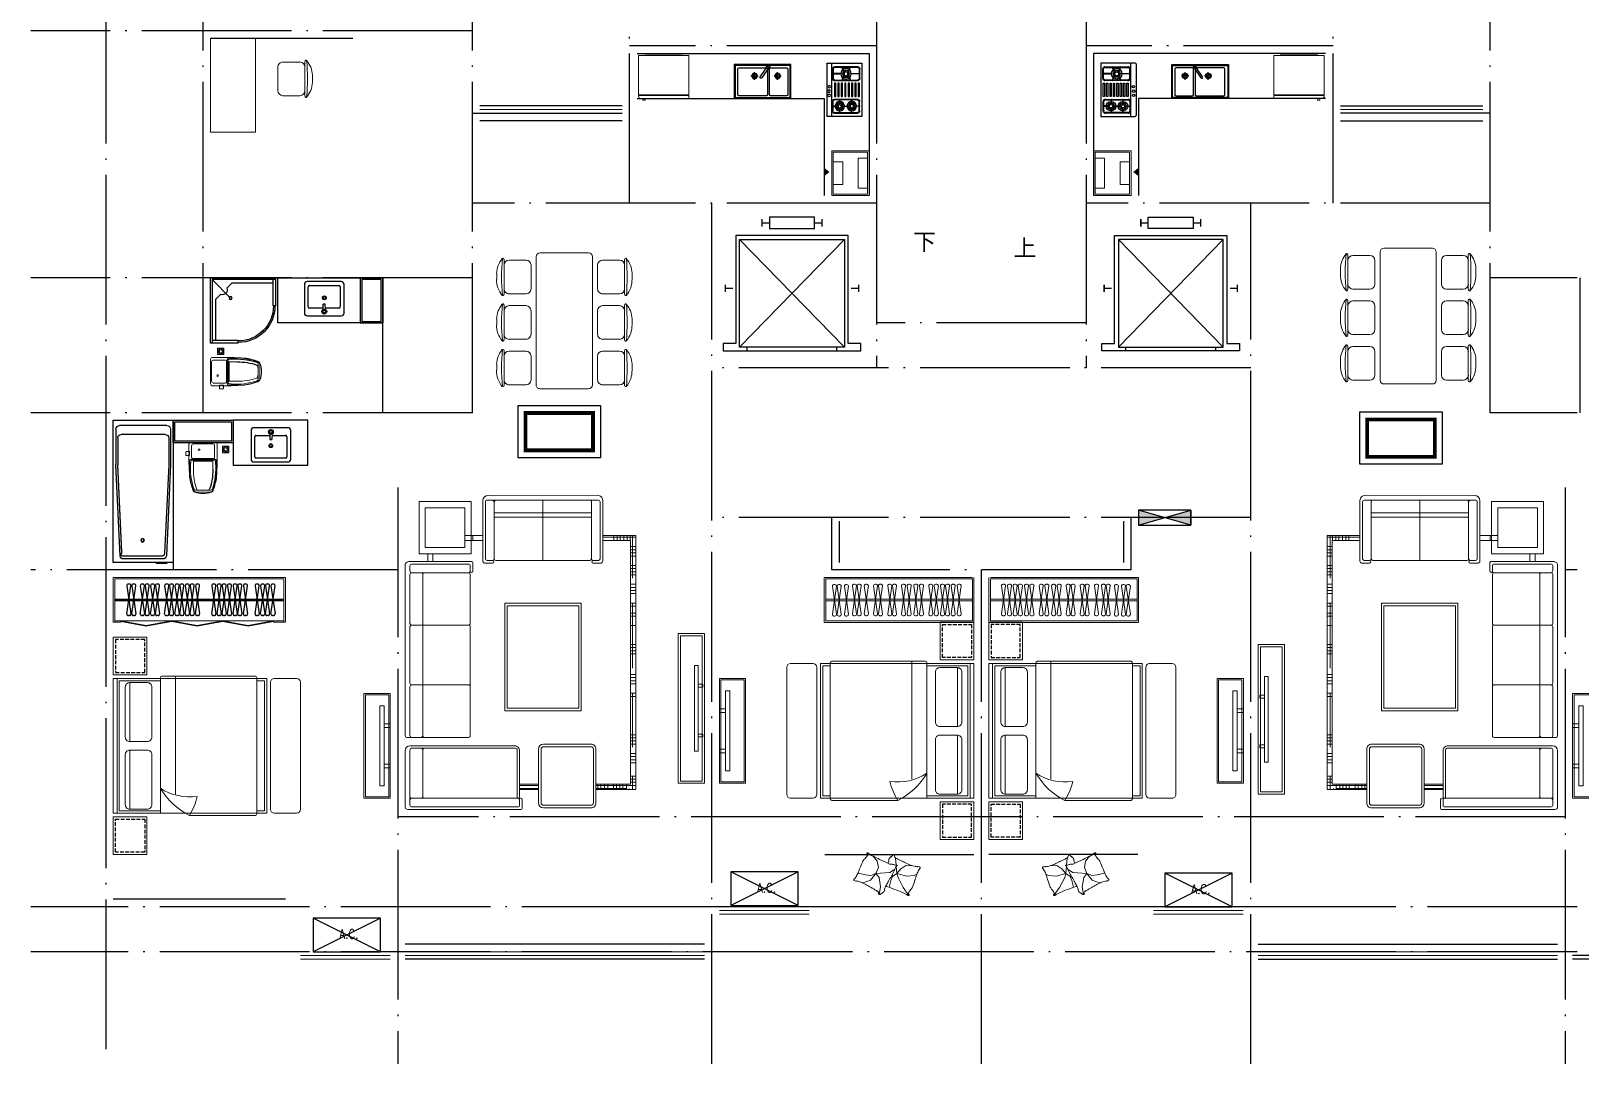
# Model space of a CAD drawing. Extents: x 65861 to 191729, y -16848 to 27649.
# Drawn here: x 146989 to 167689, y 2335 to 16135 of the extents above; entities that cross this region are included whole.
import ezdxf
from ezdxf.enums import TextEntityAlignment as Align

# ---------------------------------------------------------------- set-up
doc = ezdxf.new("R2010")
doc.units = 0
doc.header["$LTSCALE"] = 1000
doc.header["$MEASUREMENT"] = 0
for name, pattern in [('ACAD_ISO02W100', [15, 12, -3]), ('DASH', [0.35, 0.25, -0.1]), ('DOTE', [2.42, 2, -0.2, 0.02, -0.2])]:
    doc.linetypes.add(name, pattern=pattern)
for name, color, linetype in [('14PUB_DIM', 14, 'Continuous'), ('DOTE', 1, 'DOTE'), ('fd', 4, 'Continuous'), ('hz', 254, 'Continuous'), ('PUB_TEXT', 255, 'Continuous'), ('STAIR', 2, 'Continuous'), ('tk', 253, 'Continuous'), ('WALL', 9, 'Continuous'), ('厨卫', 154, 'Continuous'), ('厨卫设备', 6, 'Continuous'), ('洁具', 150, 'Continuous'), ('看线', 5, 'Continuous'), ('空调', 8, 'Continuous'), ('管井', 236, 'Continuous'), ('虚线', 251, 'Continuous'), ('轻质隔墙', 143, 'Continuous')]:
    doc.layers.add(name, color=color, linetype=linetype)
for name, color, linetype, lineweight in [('Text-I', 7, 'Continuous', 5), ('五金', 136, 'Continuous', 9), ('家具', 33, 'Continuous', 9), ('房建名称', 7, 'Continuous', 0), ('移动家具', 41, 'Continuous', 20)]:
    doc.layers.add(name, color=color, linetype=linetype, lineweight=lineweight)
doc.styles.add('C-2007.06.19$0$C-05.28(ok)$0$STANDARD', font='GBENOR', dxfattribs={"bigfont": 'GBCBIG'})
doc.styles.add('DIM_FONT', font='SIMPLEX.shx', dxfattribs={"width": 0.8})
doc.styles.add('TKZ1', font='SIMHEI.TTF', dxfattribs={"width": 0.7})
doc.styles.add('图签栏', font='SimSun.ttf')
doc.styles.add('黑体', font='SIMHEI.TTF', dxfattribs={"width": 0.85, "height": 10})

msp = doc.modelspace()

# ---------------------------------------------------------------- texts
at = {"layer": 'PUB_TEXT', "style": '黑体'}
for s, p in [('下', (158930, 13205)), ('上', (160270, 13125))]:
    msp.add_text(s, height=225, dxfattribs=at).set_placement(p, align=Align.CENTER)

# ---------------------------------------------------------------- blocks, each defined once
blk = doc.blocks.new('A$C25AA54E1')
at = {"ltscale": 20}
for p, q in [((884, 2199), (884, 3017)), ((918, 3081), (3211, 3081)), ((3234, 2997), (3234, 3061)), ((3234, 2234), (3234, 2996)), ((3347, 3015), (3347, 1617)), ((3413, 3081), (4163, 3081)), ((4198, 3046), (4198, 1539)), ((1012, 2176), (906, 2176)), ((1712, 2211), (1057, 2211)), ((3212, 2211), (1757, 2211)), ((1, 1972), (0, 511)), ((883, 2042), (71, 2042)), ((871, 614), (872, 1868)), ((906, 1914), (906, 2019)), ((1443, 1750), (2878, 1750)), ((1443, 728), (1443, 1750)), ((2878, 1750), (2878, 728)), ((4024, 1551), (3413, 1551)), ((4047, 1574), (4047, 1539)), ((4175, 1516), (4070, 1516)), ((4110, 1300), (3391, 1300)), ((3325, 1234), (3325, 597)), ((4176, 597), (4176, 1234)), ((2878, 728), (1443, 728)), ((882, 440), (70, 440)), ((905, 463), (905, 568)), ((3391, 531), (4110, 531))]:
    blk.add_line(p, q, dxfattribs=at)
for p, q in [((918, 2994), (918, 2234)), ((1011, 3017), (942, 3017)), ((1034, 2994), (1034, 2234)), ((1711, 3017), (1058, 3017)), ((1734, 2996), (1734, 2234)), ((2511, 3017), (1758, 3017)), ((2534, 2996), (2534, 2234)), ((3211, 3017), (2558, 3017)), ((3380, 2996), (3380, 1606)), ((4070, 3017), (3403, 3017)), ((4047, 2994), (4047, 1574)), ((4140, 3017), (4070, 3017)), ((4163, 2994), (4163, 1574)), ((781, 2780), (884, 2780)), ((781, 2709), (884, 2709)), ((3211, 2846), (1058, 2846)), ((4025, 2846), (3403, 2846)), ((536, 2283), (536, 2042)), ((606, 2283), (606, 2042)), ((603, 2178), (536, 2178)), ((941, 2211), (1012, 2211)), ((64, 1915), (65, 1985)), ((65, 1869), (64, 1915)), ((64, 569), (65, 1872)), ((87, 1892), (849, 1891)), ((87, 1892), (849, 1891)), ((88, 2008), (848, 2007)), ((88, 1892), (848, 1891)), ((236, 592), (236, 1892)), ((293, 592), (293, 1892)), ((503, 2041), (503, 2042)), ((871, 1984), (871, 1914)), ((1476, 1717), (2845, 1717)), ((1476, 761), (1476, 1717)), ((2845, 1717), (2845, 761)), ((4047, 1584), (3402, 1584)), ((3860, 1302), (3860, 1551)), ((3876, 1551), (3876, 1303)), ((3918, 1551), (3918, 1302)), ((3930, 1300), (3930, 1551)), ((4140, 1551), (4070, 1551)), ((65, 1242), (871, 1241)), ((4110, 1265), (3391, 1265)), ((3360, 1234), (3360, 597)), ((4141, 597), (4141, 1234)), ((2845, 761), (1476, 761)), ((64, 499), (64, 569)), ((87, 592), (848, 591)), ((87, 476), (848, 475)), ((536, 440), (536, 0)), ((561, 440), (561, 0)), ((603, 440), (603, 128)), ((606, 440), (606, 70)), ((871, 498), (871, 568)), ((3391, 566), (4110, 566)), ((3860, 70), (3860, 531)), ((3930, 507), (3860, 507)), ((3918, 465), (3860, 465)), ((3930, 416), (3860, 416)), ((3876, 531), (3876, 0)), ((3918, 531), (3918, 128)), ((3930, 0), (3930, 531)), ((606, 292), (536, 292)), ((603, 250), (536, 250)), ((606, 208), (536, 208)), ((3930, 374), (3860, 374)), ((3918, 297), (3860, 297)), ((3930, 255), (3860, 255)), ((3930, 213), (3860, 213)), ((606, 158), (536, 158)), ((606, 116), (536, 116)), ((606, 74), (536, 74)), ((1105, 44), (536, 44)), ((606, 86), (603, 86)), ((606, 70), (3860, 70)), ((686, 70), (686, 0)), ((728, 70), (728, 0)), ((770, 70), (770, 0)), ((812, 70), (812, 0)), ((938, 70), (938, 0)), ((979, 70), (979, 0)), ((1021, 70), (1021, 0)), ((1063, 70), (1063, 0)), ((1189, 70), (1189, 0)), ((1231, 70), (1231, 0)), ((1273, 70), (1273, 0)), ((1314, 70), (1314, 0)), ((1440, 70), (1440, 0)), ((2310, 44), (1440, 44)), ((1482, 70), (1482, 0)), ((1574, 70), (1574, 0)), ((1616, 70), (1616, 0)), ((1741, 70), (1741, 0)), ((1993, 70), (1993, 0)), ((2035, 70), (2035, 0)), ((2076, 70), (2076, 0)), ((2118, 70), (2118, 0)), ((2394, 70), (2394, 0)), ((2436, 70), (2436, 0)), ((2478, 70), (2478, 0)), ((2520, 70), (2520, 0)), ((2645, 70), (2645, 0)), ((3365, 44), (2645, 44)), ((2687, 70), (2687, 0)), ((3198, 70), (3198, 0)), ((3240, 70), (3240, 0)), ((3281, 70), (3281, 0)), ((3323, 70), (3323, 0)), ((3449, 70), (3449, 0)), ((3491, 70), (3491, 0)), ((3533, 70), (3533, 0)), ((3575, 70), (3575, 0)), ((3750, 70), (3750, 0)), ((3930, 44), (3750, 44)), ((3792, 70), (3792, 0)), ((3834, 70), (3834, 0)), ((3918, 171), (3860, 171)), ((3930, 122), (3860, 122)), ((3930, 86), (3918, 86)), ((536, 0), (3930, 0))]:
    blk.add_line(p, q)
blk.add_lwpolyline([(781, 2895), (781, 2199), (85, 2199), (85, 2895)], close=True, dxfattribs=at)
blk.add_lwpolyline([(698, 2812), (698, 2282), (169, 2282), (169, 2812)], close=True)
at = {"ltscale": 20, "extrusion": (0, 0, -1)}
for centre, major_axis, ratio, start_param, end_param in [((953, 3021), (-49.4, 49.4), 1, 5.45018, 6.544088), ((3211, 3058), (16.4, 16.4), 1, -0.785398, 0.696689), ((4163, 3046), (24.6, 24.6), 1, -0.785398, 0.785398), ((906, 2199), (16.2, 16.2), 1, 2.356194, 3.926991), ((1012, 2234), (-16.2, 16.2), 1, 2.356194, 3.926991), ((1012, 2193), (12.7, 12.7), 0.942987, -0.815786, 2.325807), ((1057, 2234), (-16.2, 16.2), 1, 3.926991, 5.497787), ((1712, 2234), (-16.2, 16.2), 1, 2.356194, 3.926991), ((1757, 2234), (16.2, 16.2), 1, 2.356194, 3.926991), ((2512, 2234), (-16.2, 16.2), 1, 2.356194, 3.926991), ((2557, 2234), (16.2, 16.2), 1, 2.356194, 3.926991), ((3212, 2234), (-16.2, 16.2), 1, 2.356194, 3.926991), ((4024, 1574), (16.2, 16.2), 1, 0.785398, 2.356194), ((4175, 1539), (-16.2, 16.2), 1, 2.356194, 3.926991)]:
    blk.add_ellipse(centre, major_axis=major_axis, ratio=ratio, start_param=start_param, end_param=end_param, dxfattribs=at)
at = {"extrusion": (0, 0, -1)}
for centre, major_axis, start_param, end_param in [((942, 2994), (16.4, 16.4), 3.926991, 5.497787), ((1011, 2994), (16.4, 16.4), -0.785398, 0.785398), ((1058, 2994), (16.4, 16.4), 3.926991, 5.497787), ((1711, 2994), (-16.4, 16.4), 0.785398, 2.267485), ((1758, 2994), (16.4, 16.4), 4.0157, 5.497787), ((2511, 2994), (-16.4, 16.4), 0.785398, 2.267485), ((2558, 2994), (16.4, 16.4), 4.0157, 5.497787), ((3211, 2994), (-16.4, 16.4), 0.785398, 2.267485), ((3403, 2994), (16.4, 16.4), 4.0157, 5.497787), ((4023, 2994), (16.4, 16.4), -0.785398, 0.785398), ((4070, 2994), (-16.4, 16.4), 5.497787, 7.068583), ((4140, 2994), (16.4, 16.4), -0.785398, 0.785398), ((1058, 2869), (-16.4, 16.4), 3.926991, 5.409078), ((3211, 2822), (16.4, 16.4), -0.785398, 0.696689), ((3403, 2869), (-16.4, 16.4), 3.926991, 5.409078), ((4025, 2822), (-16.4, 16.4), 0.785398, 2.267485), ((941, 2234), (16.2, 16.2), 2.356194, 3.926991), ((4070, 1574), (16.2, 16.2), 2.356194, 3.926991), ((4140, 1574), (-16.2, 16.2), 2.356194, 3.926991)]:
    blk.add_ellipse(centre, major_axis=major_axis, ratio=1, start_param=start_param, end_param=end_param, dxfattribs=at)
at = {"ltscale": 20}
for centre, major_axis, ratio, start_param, end_param in [((3413, 3015), (-46.6, 46.6), 1, -0.785398, 0.785398), ((71, 1972), (49.7, 49.7), 1, 0.785398, 2.356194), ((848, 1914), (-16.2, 16.2), 1, 2.355029, 3.925825), ((849, 1868), (16.2, 16.2), 1, 5.496622, 7.067418), ((849, 1868), (16.2, 16.2), 1, 5.496622, 7.067418), ((889, 1914), (12.4, 12.4), 0.984307, 2.347446, 5.489038), ((883, 2019), (-16.2, 16.2), 1, 3.925825, 5.496622), ((3413, 1617), (46.6, 46.6), 1, 2.356194, 3.926991), ((4070, 1539), (16.2, 16.2), 1, 2.356194, 3.926991), ((3391, 1234), (-46.6, 46.6), 1, -0.785398, 0.785398), ((4110, 1234), (46.6, 46.6), 1, 5.497787, 7.068583), ((70, 511), (49.7, 49.7), 1, 2.356194, 3.926991), ((848, 614), (-16.2, 16.2), 1, 2.355029, 3.925825), ((848, 568), (-16.2, 16.2), 1, 3.925825, 5.496622), ((888, 568), (12.4, 12.4), 0.984309, -0.794147, 2.347446), ((882, 463), (-16.2, 16.2), 1, 2.355029, 3.925825), ((3391, 597), (46.6, 46.6), 1, 2.356194, 3.926991), ((4110, 597), (-46.6, 46.6), 1, 2.356194, 3.926991)]:
    blk.add_ellipse(centre, major_axis=major_axis, ratio=ratio, start_param=start_param, end_param=end_param, dxfattribs=at)
for centre, major_axis, start_param, end_param in [((1058, 2822), (16.4, 16.4), 0.785398, 2.267485), ((3211, 2869), (16.4, 16.4), 3.926991, 5.409078), ((3403, 2822), (16.4, 16.4), 0.785398, 2.267485), ((4025, 2869), (16.4, 16.4), 3.926991, 5.409078), ((88, 1915), (16.4, 16.4), 2.355029, 3.925825), ((88, 1869), (-16.4, 16.4), -0.786564, 0.784233), ((88, 1985), (-16.4, 16.4), -0.786564, 0.784233), ((89, 1869), (-16.4, 16.4), -0.697854, 0.784233), ((89, 1869), (16.4, 16.4), 0.872942, 2.355029), ((89, 1915), (-16.4, 16.4), 0.784233, 2.266319), ((89, 1915), (-16.4, 16.4), 0.784233, 2.266319), ((848, 1985), (16.2, 16.2), 5.496622, 7.067418), ((3402, 1606), (15.5, 15.5), 2.356194, 3.926991), ((3391, 1234), (-22, 22), -0.785398, 0.785398), ((4110, 1234), (22, 22), 5.497787, 7.068583), ((87, 615), (16.4, 16.4), 2.355029, 3.925825), ((87, 569), (-16.4, 16.4), -0.786564, 0.784233), ((87, 499), (-16.4, 16.4), 0.784233, 2.355029), ((848, 498), (-16.2, 16.2), 2.355029, 3.925825), ((3391, 597), (22, 22), 2.356194, 3.926991), ((4110, 597), (-22, 22), 2.356194, 3.926991)]:
    blk.add_ellipse(centre, major_axis=major_axis, ratio=1, start_param=start_param, end_param=end_param)
blk = doc.blocks.new('A$C6F030B8F')
at = {"layer": '家具'}
for p, q in [((93, 1709), (553, 1709)), ((273, 1809), (353, 1809)), ((701, 1709), (1161, 1709)), ((882, 1809), (962, 1809)), ((1310, 1709), (1770, 1709)), ((1490, 1809), (1570, 1809)), ((98, 1641), (98, 1416)), ((548, 1641), (548, 1416)), ((706, 1641), (706, 1416)), ((1156, 1641), (1156, 1416)), ((1315, 1641), (1315, 1416)), ((1315, 1641), (1315, 1416)), ((1765, 1641), (1765, 1416)), ((1766, 1279), (50, 1279)), ((166, 1349), (481, 1349)), ((774, 1349), (1089, 1349)), ((1382, 1349), (1697, 1349)), ((0, 1229), (0, 579)), ((1816, 579), (1816, 1229)), ((50, 529), (1766, 529)), ((166, 460), (481, 460)), ((774, 460), (1089, 460)), ((1382, 460), (1697, 460)), ((98, 167), (98, 392)), ((548, 167), (548, 392)), ((706, 167), (706, 392)), ((1156, 167), (1156, 392)), ((1315, 167), (1315, 392)), ((1765, 167), (1765, 392)), ((93, 100), (553, 100)), ((701, 100), (1161, 100)), ((1310, 100), (1770, 100)), ((273, 0), (353, 0)), ((882, 0), (962, 0)), ((1490, 0), (1570, 0))]:
    blk.add_line(p, q, dxfattribs=at)
for centre, radius, start, end in [((84, 1725), 10, 130.7265, 202.67), ((93, 1729), 20, 202.67, 270), ((283, 1493), 316, 91.7651, 130.7265), ((323, -969), 2713, 84.8023, 95.1977), ((166, 1641), 67.5, 90, 180), ((363, 1493), 316, 49.2735, 91.7651), ((481, 1641), 67.5, 0, 90), ((553, 1729), 20, 270, 337.33), ((562, 1725), 10, 337.33, 49.2735), ((692, 1725), 10, 130.7265, 202.67), ((701, 1729), 20, 202.67, 270), ((892, 1493), 316, 91.7651, 130.7265), ((931, -969), 2713, 84.8023, 95.1977), ((774, 1641), 67.5, 90, 180), ((971, 1493), 316, 49.2735, 91.7651), ((1089, 1641), 67.5, 0, 90), ((1161, 1729), 20, 270, 337.33), ((1171, 1725), 10, 337.33, 49.2735), ((1301, 1725), 10, 130.7265, 202.67), ((1310, 1729), 20, 202.67, 270), ((1500, 1493), 316, 91.7651, 130.7265), ((1540, -969), 2713, 84.8023, 95.1977), ((1382, 1641), 67.5, 90, 180), ((1580, 1493), 316, 49.2735, 91.7651), ((1697, 1641), 67.5, 0, 90), ((1770, 1729), 20, 270, 337.33), ((1779, 1725), 10, 337.33, 49.2735), ((50, 1229), 50, 90, 180), ((166, 1416), 67.5, 180, 270), ((481, 1416), 67.5, 270, 0), ((774, 1416), 67.5, 180, 270), ((1089, 1416), 67.5, 270, 0), ((1382, 1416), 67.5, 180, 270), ((1697, 1416), 67.5, 270, 0), ((1766, 1229), 50, 0, 90), ((50, 579), 50, 180, 270), ((166, 392), 67.5, 90, 180), ((481, 392), 67.5, 0, 90), ((774, 392), 67.5, 90, 180), ((1089, 392), 67.5, 0, 90), ((1382, 392), 67.5, 90, 180), ((1697, 392), 67.5, 0, 90), ((1766, 579), 50, 270, 0), ((84, 84), 10, 157.33, 229.2735), ((93, 80), 20, 90, 157.33), ((283, 315), 316, 229.2735, 268.2349), ((323, 2778), 2713, 264.8023, 275.1977), ((166, 167), 67.5, 180, 270), ((363, 315), 316, 268.2349, 310.7265), ((481, 167), 67.5, 270, 0), ((553, 80), 20, 22.67, 90), ((562, 84), 10, 310.7265, 22.67), ((692, 84), 10, 157.33, 229.2735), ((701, 80), 20, 90, 157.33), ((892, 315), 316, 229.2735, 268.2349), ((931, 2778), 2713, 264.8023, 275.1977), ((774, 167), 67.5, 180, 270), ((971, 315), 316, 268.2349, 310.7265), ((1089, 167), 67.5, 270, 0), ((1161, 80), 20, 22.67, 90), ((1171, 84), 10, 310.7265, 22.67), ((1310, 80), 20, 90, 157.33), ((1301, 84), 10, 157.33, 229.2735), ((1500, 315), 316, 229.2735, 268.2349), ((1540, 2778), 2713, 264.8023, 275.1977), ((1382, 167), 67.5, 180, 270), ((1580, 315), 316, 268.2349, 310.7265), ((1697, 167), 67.5, 270, 0), ((1770, 80), 20, 22.67, 90), ((1779, 84), 10, 310.7265, 22.67)]:
    blk.add_arc(centre, radius, start, end, dxfattribs=at)
blk = doc.blocks.new('XFS')
at = {"layer": '14PUB_DIM'}
blk.add_hatch(color=256, dxfattribs=at).paths.add_polyline_path([(1104652, -51269), (1104452, -51269), (1104652, -51969), (1104452, -51969)])
for p, q in [((1104452, -51969), (1104652, -51269)), ((1104452, -51269), (1104652, -51969))]:
    blk.add_line(p, q, dxfattribs=at)
blk.add_lwpolyline([(1104452, -51969), (1104652, -51969), (1104652, -51269), (1104452, -51269)], close=True, dxfattribs=at)
blk.add_lwpolyline([(1104652, -51269), (1104452, -51269), (1104652, -51969), (1104452, -51969), (1104652, -51269)], dxfattribs=at)
blk = doc.blocks.new('R37777777777')
at = {"layer": '家具', "ltscale": 0.5}
blk.add_lwpolyline([(1083652, -53169), (1083302, -53169), (1083302, -55169), (1083652, -55169)], close=True, dxfattribs=at)
at = {"layer": '家具', "ltscale": 40}
for points in [[(1083622, -53199), (1083332, -53199), (1083332, -55139), (1083622, -55139)], [(1083520, -54741), (1083566, -54741), (1083566, -53597), (1083520, -53597)], [(1083566, -53886), (1083632, -53886), (1083632, -53847), (1083566, -53847)], [(1083566, -54550), (1083632, -54550), (1083632, -54511), (1083566, -54511)]]:
    blk.add_lwpolyline(points, close=True, dxfattribs=at)
blk = doc.blocks.new('333333333333333333333333')
at = {"layer": '家具'}
for p, q in [((1106032, -52869), (1104052, -52869)), ((1104052, -52869), (1104052, -53469)), ((1106032, -52889), (1104072, -52889)), ((1104072, -52889), (1104072, -53449)), ((1104161, -53361), (1104215, -52986)), ((1104161, -52986), (1104215, -53361)), ((1104196, -52964), (1104181, -52964)), ((1104226, -53361), (1104280, -52986)), ((1104226, -52986), (1104280, -53361)), ((1104260, -52964), (1104246, -52964)), ((1104321, -53361), (1104375, -52986)), ((1104321, -52986), (1104375, -53361)), ((1104355, -52964), (1104341, -52964)), ((1104429, -53356), (1104483, -52981)), ((1104429, -52981), (1104483, -53356)), ((1104463, -52959), (1104449, -52959)), ((1104493, -53356), (1104547, -52981)), ((1104493, -52981), (1104547, -53356)), ((1104527, -52959), (1104513, -52959)), ((1104588, -53356), (1104642, -52981)), ((1104588, -52981), (1104642, -53356)), ((1104622, -52959), (1104608, -52959)), ((1104712, -53356), (1104766, -52981)), ((1104712, -52981), (1104766, -53356)), ((1104746, -52959), (1104732, -52959)), ((1104777, -53356), (1104831, -52981)), ((1104777, -52981), (1104831, -53356)), ((1104811, -52959), (1104797, -52959)), ((1104900, -53356), (1104954, -52981)), ((1104900, -52981), (1104954, -53356)), ((1104934, -52959), (1104920, -52959)), ((1104964, -53356), (1105018, -52981)), ((1104964, -52981), (1105018, -53356)), ((1104998, -52959), (1104984, -52959)), ((1105085, -53356), (1105139, -52981)), ((1105085, -52981), (1105139, -53356)), ((1105119, -52959), (1105105, -52959)), ((1105159, -53356), (1105213, -52981)), ((1105159, -52981), (1105213, -53356)), ((1105193, -52959), (1105179, -52959)), ((1105250, -53356), (1105304, -52981)), ((1105250, -52981), (1105304, -53356)), ((1105284, -52959), (1105270, -52959)), ((1105324, -53356), (1105378, -52981)), ((1105324, -52981), (1105378, -53356)), ((1105358, -52959), (1105344, -52959)), ((1105449, -53356), (1105503, -52981)), ((1105449, -52981), (1105503, -53356)), ((1105483, -52959), (1105468, -52959)), ((1105523, -53356), (1105577, -52981)), ((1105523, -52981), (1105577, -53356)), ((1105557, -52959), (1105543, -52959)), ((1105604, -53356), (1105658, -52981)), ((1105604, -52981), (1105658, -53356)), ((1105639, -52959), (1105624, -52959)), ((1105674, -53356), (1105728, -52981)), ((1105674, -52981), (1105728, -53356)), ((1105708, -52959), (1105694, -52959)), ((1105748, -53356), (1105802, -52981)), ((1105748, -52981), (1105802, -53356)), ((1105782, -52959), (1105768, -52959)), ((1105829, -53356), (1105883, -52981)), ((1105829, -52981), (1105883, -53356)), ((1105864, -52959), (1105849, -52959)), ((1106032, -52889), (1106032, -53449)), ((1106052, -52869), (1106052, -53469)), ((1106032, -53159), (1104072, -53159)), ((1106032, -53179), (1104072, -53179)), ((1104196, -53384), (1104181, -53384)), ((1104260, -53384), (1104246, -53384)), ((1104355, -53384), (1104341, -53384)), ((1104463, -53379), (1104449, -53379)), ((1104527, -53379), (1104513, -53379)), ((1104622, -53379), (1104608, -53379)), ((1104746, -53379), (1104732, -53379)), ((1104811, -53379), (1104797, -53379)), ((1104934, -53379), (1104920, -53379)), ((1104998, -53379), (1104984, -53379)), ((1105119, -53379), (1105105, -53379)), ((1105193, -53379), (1105179, -53379)), ((1105284, -53379), (1105270, -53379)), ((1105358, -53379), (1105344, -53379)), ((1105483, -53379), (1105468, -53379)), ((1105557, -53379), (1105543, -53379)), ((1105639, -53379), (1105624, -53379)), ((1105708, -53379), (1105694, -53379)), ((1105782, -53379), (1105768, -53379)), ((1105864, -53379), (1105849, -53379)), ((1104052, -53469), (1106052, -53469)), ((1106032, -53449), (1104072, -53449))]:
    blk.add_line(p, q, dxfattribs=at)
for centre, start, end in [((1104181, -52984), 90, 187.5946), ((1104196, -52984), 352.4054, 90), ((1104246, -52984), 90, 187.5946), ((1104260, -52984), 352.4054, 90), ((1104341, -52984), 90, 187.5946), ((1104355, -52984), 352.4054, 90), ((1104449, -52979), 90, 187.5946), ((1104463, -52979), 352.4054, 90), ((1104513, -52979), 90, 187.5946), ((1104527, -52979), 352.4054, 90), ((1104608, -52979), 90, 187.5946), ((1104622, -52979), 352.4054, 90), ((1104732, -52979), 90, 187.5946), ((1104746, -52979), 352.4054, 90), ((1104797, -52979), 90, 187.5946), ((1104811, -52979), 352.4054, 90), ((1104920, -52979), 90, 187.5946), ((1104934, -52979), 352.4054, 90), ((1104984, -52979), 90, 187.5946), ((1104998, -52979), 352.4054, 90), ((1105105, -52979), 90, 187.5946), ((1105119, -52979), 352.4054, 90), ((1105179, -52979), 90, 187.5946), ((1105193, -52979), 352.4054, 90), ((1105270, -52979), 90, 187.5946), ((1105284, -52979), 352.4054, 90), ((1105344, -52979), 90, 187.5946), ((1105358, -52979), 352.4054, 90), ((1105468, -52979), 90, 187.5946), ((1105483, -52979), 352.4054, 90), ((1105543, -52979), 90, 187.5946), ((1105557, -52979), 352.4054, 90), ((1105624, -52979), 90, 187.5946), ((1105639, -52979), 352.4054, 90), ((1105694, -52979), 90, 187.5946), ((1105708, -52979), 352.4054, 90), ((1105768, -52979), 90, 187.5946), ((1105782, -52979), 352.4054, 90), ((1105849, -52979), 90, 187.5946), ((1105864, -52979), 352.4054, 90), ((1104181, -53364), 172.4054, 270), ((1104196, -53364), 270, 7.5946), ((1104246, -53364), 172.4054, 270), ((1104260, -53364), 270, 7.5946), ((1104341, -53364), 172.4054, 270), ((1104355, -53364), 270, 7.5946), ((1104449, -53359), 172.4054, 270), ((1104463, -53359), 270, 7.5946), ((1104513, -53359), 172.4054, 270), ((1104527, -53359), 270, 7.5946), ((1104608, -53359), 172.4054, 270), ((1104622, -53359), 270, 7.5946), ((1104732, -53359), 172.4054, 270), ((1104746, -53359), 270, 7.5946), ((1104797, -53359), 172.4054, 270), ((1104811, -53359), 270, 7.5946), ((1104920, -53359), 172.4054, 270), ((1104934, -53359), 270, 7.5946), ((1104984, -53359), 172.4054, 270), ((1104998, -53359), 270, 7.5946), ((1105105, -53359), 172.4054, 270), ((1105119, -53359), 270, 7.5946), ((1105179, -53359), 172.4054, 270), ((1105193, -53359), 270, 7.5946), ((1105270, -53359), 172.4054, 270), ((1105284, -53359), 270, 7.5946), ((1105344, -53359), 172.4054, 270), ((1105358, -53359), 270, 7.5946), ((1105468, -53359), 172.4054, 270), ((1105483, -53359), 270, 7.5946), ((1105543, -53359), 172.4054, 270), ((1105557, -53359), 270, 7.5946), ((1105624, -53359), 172.4054, 270), ((1105639, -53359), 270, 7.5946), ((1105694, -53359), 172.4054, 270), ((1105708, -53359), 270, 7.5946), ((1105768, -53359), 172.4054, 270), ((1105782, -53359), 270, 7.5946), ((1105849, -53359), 172.4054, 270), ((1105864, -53359), 270, 7.5946)]:
    blk.add_arc(centre, 20, start, end, dxfattribs=at)
blk = doc.blocks.new('A$C45025D1E')
for p, q in [((1620, 50), (220, 1490)), ((1620, 1490), (220, 50)), ((320, 0), (320, 50)), ((1520, 0), (1520, 50))]:
    blk.add_line(p, q)
at = {"const_width": 18}
for points in [[(520, 1760), (520, 1660)], [(620, 1710), (520, 1710)], [(1220, 1710), (1320, 1710)], [(1320, 1760), (1320, 1660)], [(30, 885), (30, 785)], [(130, 835), (30, 835)], [(1710, 835), (1810, 835)], [(1810, 885), (1810, 785)]]:
    blk.add_lwpolyline(points, dxfattribs=at)
for points in [[(1220, 1635), (1220, 1785), (620, 1785), (620, 1635)], [(1670, 100), (1670, 1540), (170, 1540), (170, 100), (0, 100), (0, 0), (1840, 0), (1840, 100)], [(220, 50), (220, 1490), (1620, 1490), (1620, 50)]]:
    blk.add_lwpolyline(points, close=True)
blk = doc.blocks.new('rrr3')
at = {"layer": '家具', "lineweight": 9, "ltscale": 0.2}
for p, q in [((1241892, 372103), (1241906, 372206)), ((1241906, 372206), (1241926, 372242)), ((1241634, 372147), (1241738, 372068)), ((1241738, 372068), (1241869, 371992)), ((1241869, 371992), (1241924, 371975)), ((1241924, 371975), (1241892, 372103)), ((1241924, 371975), (1241987, 372024)), ((1241987, 372024), (1242035, 372089)), ((1242035, 372089), (1242035, 372182)), ((1241825, 371898), (1241736, 371878)), ((1241882, 371917), (1241825, 371898)), ((1241924, 371975), (1241882, 371917)), ((1241910, 371916), (1241966, 371940)), ((1241911, 371693), (1241930, 371879)), ((1241924, 371975), (1242018, 371963)), ((1241930, 371879), (1241966, 371929)), ((1241966, 371940), (1242010, 371957)), ((1241966, 371929), (1241975, 371941)), ((1242033, 371961), (1242127, 371949)), ((1241634, 371750), (1241737, 371764)), ((1241737, 371764), (1241859, 371738)), ((1241818, 371625), (1241780, 371530)), ((1241911, 371693), (1241818, 371625)), ((1241859, 371738), (1241911, 371693)), ((1241911, 371693), (1241883, 371626)), ((1241883, 371626), (1241887, 371558)), ((1241911, 371693), (1241993, 371724)), ((1241993, 371724), (1242076, 371704)), ((1242076, 371704), (1242139, 371650)), ((1241780, 371530), (1241784, 371506)), ((1241887, 371558), (1241904, 371460)), ((1241904, 371460), (1241910, 371456))]:
    blk.add_line(p, q, dxfattribs=at)
for centre, radius, start, end in [((1241824, 372008), 197, 107.8396, 116.0735), ((1242378, 370289), 2003, 105.2625, 107.8396), ((1242285, 370631), 1648, 103.841, 105.2625), ((1241760, 372761), 545, 283.841, 286.3122), ((1241862, 372410), 180, 286.3122, 290.7773), ((1240982, 374731), 2662, 290.7773, 291.9373), ((1241948, 372332), 75.5, 291.9373, 315.0955), ((1242014, 372267), 16.8, 84.6428, 135.0955), ((1242015, 372277), 5.8, 27.2959, 84.6428), ((1241975, 372257), 50.9, 8.6443, 27.2959), ((1242087, 372239), 63, 172.216, 188.2293), ((1241966, 372255), 59.9, 352.216, 8.6443), ((1242451, 372291), 430, 188.2293, 196.3527), ((1241639, 372146), 4.43, 103.2808, 176.0516), ((1241669, 372144), 35.2, 176.0516, 200.3452), ((1241693, 372153), 60.1, 200.3452, 218.5854), ((1241639, 372145), 6.3, 36.5792, 103.2808), ((1241656, 372157), 14.2, 216.5792, 259.5926), ((1241584, 372066), 79.2, 22.7069, 38.5854), ((1241667, 372219), 77.1, 259.5926, 267.2714), ((1240885, 371774), 837, 20.1287, 22.7069), ((1241664, 372157), 15.3, 267.2714, 284.5709), ((1241658, 372180), 39.3, 284.5709, 296.8179), ((1236888, 370309), 5094, 19.0836, 20.1287), ((1241517, 372459), 352, 296.8179, 300.9056), ((1241598, 372324), 194, 300.9056, 309.7005), ((1241774, 372112), 81, 116.0735, 129.7005), ((1242636, 372346), 624, 196.3527, 203.0962), ((1247433, 374391), 5838, 203.0962, 203.4523), ((1236479, 369639), 6102, 23.104, 23.4523), ((1240237, 371243), 2016, 22.0188, 23.104), ((1244978, 373160), 3097, 202.0188, 202.8944), ((1241338, 372004), 383, 322.4713, 323.7837), ((1242179, 371388), 660, 142.7849, 143.7837), ((1241826, 371655), 218, 136.4776, 142.7849), ((1241725, 371752), 77.4, 125.8936, 136.4776), ((1241693, 371796), 22.6, 81.9508, 125.8936), ((1241702, 371864), 45.8, 261.9508, 292.4162), ((1238730, 370946), 3145, 16.6085, 19.0836), ((1241336, 372751), 1005, 292.4162, 295.0529), ((1241632, 371811), 117, 10.7366, 16.6085), ((1241048, 373369), 1687, 295.0529, 297.0884), ((1241103, 373260), 1565, 297.0884, 299.936), ((1241991, 371718), 214, 112.2355, 119.936), ((1242001, 371979), 23.1, 292.2355, 342.8133), ((1242028, 371970), 4.67, 19.3799, 162.8133), ((1242023, 371969), 9.2, 355.7407, 19.3799), ((1242066, 371966), 34, 175.7407, 187.9822), ((1242226, 371988), 195, 187.9822, 194.8807), ((1241864, 371892), 179, 7.6784, 14.8807), ((1241971, 371906), 71.2, 355.4882, 7.6784), ((1242108, 371896), 66.3, 175.4882, 188.1216), ((1242158, 371903), 117, 188.1216, 201.0043), ((1244985, 372988), 3145, 201.0043, 203.4795), ((1242386, 370902), 1005, 108.0203, 109.3448), ((1242089, 371815), 45.8, 77.5549, 108.0203), ((1242104, 371882), 22.6, 257.5549, 301.4977), ((1242075, 371928), 77.4, 301.4977, 312.0817), ((1242158, 371969), 35.9, 202.8944, 268.8496), ((1241981, 372033), 218, 312.0817, 318.389), ((1241650, 372327), 660, 318.389, 319.3878), ((1242442, 371648), 383, 138.0754, 139.3878), ((1242157, 371920), 12.7, 316.7905, 88.8496), ((1242191, 371873), 45.2, 131.4767, 138.0754), ((1242115, 371959), 69.7, 311.4767, 316.7905), ((1241643, 371754), 12.7, 141.1864, 273.2455), ((1241688, 371718), 69.7, 135.8726, 141.1864), ((1241605, 371798), 45.2, 315.8726, 322.4713), ((1241646, 371706), 35.9, 27.2902, 93.2455), ((1238925, 370302), 3097, 26.4147, 27.2902), ((1243505, 372577), 2016, 206.4147, 207.4999), ((1247129, 374463), 6102, 207.4999, 207.8482), ((1236572, 368886), 5838, 27.4921, 27.8482), ((1241197, 371293), 624, 20.7486, 27.4921), ((1246773, 373765), 5094, 203.4795, 204.5246), ((1242322, 371265), 352, 121.2138, 125.3015), ((1242900, 371998), 837, 204.5246, 207.1028), ((1242160, 371533), 39.3, 108.9668, 121.2138), ((1242153, 371556), 15.3, 91.6673, 108.9668), ((1242154, 371494), 77.1, 83.9885, 91.6673), ((1242225, 371652), 79.2, 207.1028, 222.9813), ((1242161, 371556), 14.2, 40.9751, 83.9885), ((1242123, 371557), 60.1, 24.7411, 42.9813), ((1242176, 371570), 6.3, 220.9751, 287.6767), ((1242146, 371568), 35.2, 0.4475, 24.7411), ((1242177, 371568), 4.43, 287.6767, 0.4475), ((1241379, 371361), 430, 12.6252, 20.7486), ((1241737, 371442), 63, 356.6119, 12.6252), ((1241859, 371434), 59.9, 176.6119, 193.0402), ((1241851, 371432), 50.9, 193.0402, 211.6917), ((1241812, 371409), 5.8, 211.6917, 269.0386), ((1241812, 371420), 16.8, 269.0386, 319.4914), ((1241883, 371360), 75.5, 116.3332, 139.4914), ((1243030, 369042), 2662, 115.1732, 116.3332), ((1241974, 371288), 180, 110.7081, 115.1732), ((1242103, 370946), 545, 108.2369, 110.7081), ((1241417, 373029), 1648, 288.2369, 289.6584), ((1241298, 373364), 2003, 289.6584, 292.2355), ((1241981, 371691), 197, 292.2355, 300.4694), ((1242040, 371592), 81, 300.4694, 314.0964), ((1242231, 371394), 194, 125.3015, 134.0964)]:
    blk.add_arc(centre, radius, start, end, dxfattribs=at)
blk = doc.blocks.new('yz')
at = {"layer": '家具'}
for p, q in [((2145581, 195092), (2145482, 195092)), ((2145761, 194992), (2145301, 194992)), ((2145306, 194924), (2145306, 194699)), ((2145756, 194924), (2145756, 194699)), ((2145689, 194632), (2145374, 194632))]:
    blk.add_line(p, q, dxfattribs=at)
for centre, radius, start, end in [((2145292, 195008), 10, 130.7265, 202.67), ((2145301, 195012), 20, 202.67, 270), ((2145492, 194776), 316, 91.7651, 130.7265), ((2145531, 192314), 2713, 84.8023, 95.1977), ((2145571, 194776), 316, 49.2735, 88.2349), ((2145761, 195012), 20, 270, 337.33), ((2145771, 195008), 10, 337.33, 49.2735), ((2145374, 194924), 67.5, 90, 180), ((2145689, 194924), 67.5, 0, 90), ((2145374, 194699), 67.5, 180, 270), ((2145689, 194699), 67.5, 270, 0)]:
    blk.add_arc(centre, radius, start, end, dxfattribs=at)
blk = doc.blocks.new('111')
at = {"layer": '空调', "linetype": 'ACAD_ISO02W100'}
for p, q in [((1000, 0), (0, 500)), ((1000, 500), (0, 0))]:
    blk.add_line(p, q, dxfattribs=at)
blk.add_lwpolyline([(0, 500), (0, 0), (1000, 0), (1000, 500)], close=True, dxfattribs=at)
at = {"layer": 'Text-I', "style": 'DIM_FONT', "width": 0.8}
blk.add_text('A.C.', height=140, dxfattribs=at).set_placement((675, 262), align=Align.MIDDLE_RIGHT)
blk = doc.blocks.new('A$C1BE601A8')
at = {"layer": '洁具', "color": 0}
for p, q in [((0, 0), (0, 450)), ((0, 450), (757, 450)), ((10, 10), (10, 440)), ((10, 440), (747, 440)), ((315, 427), (293, 411)), ((412, 288), (315, 427)), ((747, 440), (747, 10)), ((757, 450), (757, 0)), ((41, 393), (41, 50)), ((273, 408), (56, 408)), ((226, 300), (130, 300)), ((178, 248), (178, 348)), ((288, 50), (288, 393)), ((293, 411), (390, 273)), ((311, 393), (311, 50)), ((695, 408), (326, 408)), ((534, 300), (438, 300)), ((486, 248), (486, 348)), ((710, 50), (710, 393)), ((757, 0), (0, 0)), ((747, 10), (10, 10)), ((56, 35), (273, 35)), ((326, 35), (695, 35))]:
    blk.add_line(p, q, dxfattribs=at)
for centre, radius in [((178, 300), 36.1), ((178, 300), 27.1), ((486, 300), 36.1), ((486, 300), 27.1)]:
    blk.add_circle(centre, radius, dxfattribs=at)
for centre, radius, start, end in [((304, 419), 21.7, 342.6068, 267.3353), ((56, 393), 15, 90, 180), ((273, 393), 15, 0, 90), ((326, 393), 15, 90, 180), ((401, 281), 13.3, 214.971, 34.971), ((695, 393), 15, 0, 90), ((56, 50), 15, 180, 270), ((273, 50), 15, 270, 0), ((326, 50), 15, 180, 270), ((695, 50), 15, 270, 0)]:
    blk.add_arc(centre, radius, start, end, dxfattribs=at)
blk = doc.blocks.new('ddfdf')
at = {"layer": '洁具', "color": 0}
for p, q in [((15801, -30110), (15801, -30822)), ((16261, -30111), (15801, -30110)), ((15826, -30314), (15826, -30189)), ((15834, -30314), (15834, -30189)), ((15856, -30159), (16163, -30159)), ((15856, -30167), (16163, -30167)), ((15952, -30159), (15957, -30157)), ((15968, -30208), (15952, -30159)), ((15957, -30157), (15973, -30206)), ((15973, -30206), (15968, -30208)), ((16062, -30157), (16046, -30206)), ((16046, -30206), (16051, -30208)), ((16051, -30208), (16067, -30159)), ((16067, -30159), (16062, -30157)), ((16185, -30189), (16185, -30315)), ((16193, -30189), (16193, -30315)), ((16201, -30822), (16202, -30111)), ((16271, -30121), (16271, -30812)), ((15829, -30248), (15829, -30252)), ((15947, -30248), (15829, -30248)), ((15829, -30252), (15947, -30252)), ((15832, -30556), (15832, -30379)), ((15832, -30379), (15849, -30379)), ((15849, -30379), (15849, -30556)), ((16163, -30337), (15856, -30336)), ((16163, -30345), (15856, -30344)), ((15878, -30556), (15878, -30380)), ((15878, -30380), (15894, -30380)), ((15894, -30380), (15894, -30556)), ((15923, -30556), (15923, -30380)), ((15923, -30380), (15940, -30380)), ((15940, -30380), (15940, -30556)), ((15947, -30252), (15947, -30248)), ((15968, -30295), (15952, -30344)), ((15952, -30344), (15957, -30346)), ((15957, -30346), (15973, -30297)), ((15973, -30297), (15968, -30295)), ((15968, -30556), (15968, -30380)), ((15968, -30380), (15985, -30380)), ((15985, -30380), (15985, -30556)), ((16014, -30556), (16014, -30380)), ((16014, -30380), (16030, -30380)), ((16030, -30380), (16030, -30556)), ((16046, -30297), (16051, -30295)), ((16062, -30346), (16046, -30297)), ((16051, -30295), (16067, -30344)), ((16059, -30556), (16059, -30380)), ((16059, -30380), (16076, -30380)), ((16067, -30344), (16062, -30346)), ((16072, -30252), (16072, -30248)), ((16072, -30248), (16190, -30248)), ((16190, -30253), (16072, -30252)), ((16076, -30380), (16076, -30556)), ((16104, -30556), (16104, -30380)), ((16104, -30380), (16121, -30380)), ((16121, -30380), (16121, -30556)), ((16150, -30556), (16150, -30380)), ((16150, -30380), (16166, -30380)), ((16166, -30380), (16166, -30556)), ((16190, -30248), (16190, -30253)), ((15831, -30750), (15831, -30624)), ((15849, -30556), (15832, -30556)), ((15839, -30750), (15839, -30624)), ((15861, -30594), (16167, -30595)), ((15861, -30602), (16167, -30603)), ((15894, -30556), (15878, -30556)), ((15940, -30556), (15923, -30556)), ((15937, -30595), (15937, -30654)), ((15942, -30595), (15937, -30595)), ((15942, -30654), (15942, -30595)), ((15985, -30556), (15968, -30556)), ((16030, -30556), (16014, -30556)), ((16076, -30556), (16059, -30556)), ((16095, -30595), (16095, -30654)), ((16099, -30595), (16095, -30595)), ((16099, -30654), (16099, -30595)), ((16121, -30556), (16104, -30556)), ((16166, -30556), (16150, -30556)), ((16189, -30625), (16189, -30750)), ((16197, -30625), (16197, -30750)), ((15801, -30822), (16261, -30822)), ((15829, -30682), (15829, -30686)), ((15904, -30682), (15829, -30682)), ((15829, -30686), (15904, -30686)), ((16167, -30772), (15861, -30772)), ((16167, -30780), (15861, -30780)), ((15904, -30686), (15904, -30682)), ((15937, -30654), (15942, -30654)), ((15937, -30780), (15937, -30720)), ((15937, -30720), (15942, -30720)), ((15942, -30780), (15937, -30780)), ((15942, -30720), (15942, -30780)), ((15968, -30684), (15968, -30688)), ((16063, -30684), (15968, -30684)), ((15968, -30688), (16063, -30688)), ((16063, -30688), (16063, -30684)), ((16095, -30654), (16099, -30654)), ((16095, -30780), (16095, -30720)), ((16095, -30720), (16099, -30720)), ((16099, -30780), (16095, -30780)), ((16099, -30720), (16099, -30780)), ((16126, -30690), (16126, -30685)), ((16126, -30685), (16199, -30685)), ((16199, -30690), (16126, -30690)), ((16199, -30685), (16199, -30690))]:
    blk.add_line(p, q, dxfattribs=at)
for centre, radius in [((16013, -30253), 70.1), ((16013, -30253), 47.3), ((16013, -30253), 41.8), ((16013, -30253), 25.3), ((16235, -30426), 16.2), ((15936, -30685), 63.7), ((16096, -30687), 63.7), ((16238, -30542), 16.2), ((16240, -30485), 16.2), ((15936, -30685), 43), ((15936, -30685), 38), ((15936, -30685), 23), ((16096, -30687), 43), ((16096, -30687), 38), ((16096, -30687), 23)]:
    blk.add_circle(centre, radius, dxfattribs=at)
for centre, radius, start, end in [((15856, -30189), 30, 89.961, 179.961), ((15856, -30189), 22, 89.961, 179.961), ((16163, -30189), 30, 359.961, 89.961), ((16163, -30189), 22, 359.961, 89.961), ((16261, -30121), 10, 0, 89.961), ((15856, -30314), 30, 179.961, 269.961), ((15856, -30314), 22, 179.961, 269.961), ((16163, -30315), 30, 269.961, 359.961), ((16163, -30315), 22, 269.961, 359.961), ((15861, -30624), 30, 89.961, 179.961), ((15861, -30624), 22, 89.961, 179.961), ((16167, -30625), 30, 359.961, 89.961), ((16167, -30625), 22, 359.961, 89.961), ((15861, -30750), 30, 179.961, 269.961), ((15861, -30750), 22, 179.961, 269.961), ((16167, -30750), 30, 269.961, 359.961), ((16167, -30750), 22, 269.961, 359.961), ((16261, -30812), 10, 269.961, 0)]:
    blk.add_arc(centre, radius, start, end, dxfattribs=at)
blk = doc.blocks.new('A$C6CE46E26')
at = {"layer": 'fd'}
blk.add_lwpolyline([(0, 284, 100, 0, 0), (62, 284, 0, 0, 0)], format="xyseb", dxfattribs=at)
at = {"layer": '家具', "color": 0}
for p, q in [((112, 452), (239, 452)), ((239, 148), (239, 452)), ((445, 98), (445, 502)), ((572, 502), (445, 502)), ((112, 148), (239, 148)), ((572, 98), (445, 98))]:
    blk.add_line(p, q, dxfattribs=at)
for points in [[(592, 0), (592, 600), (92, 600), (92, 0)], [(572, 20), (572, 580), (112, 580), (112, 20)]]:
    blk.add_lwpolyline(points, close=True, dxfattribs=at)
blk = doc.blocks.new('RRER')
at = {"layer": '家具', "color": 0}
for p, q in [((679817, 414121), (679817, 414112)), ((679822, 414112), (679817, 414112)), ((679817, 414102), (679817, 413577)), ((679822, 414102), (679817, 414102)), ((680487, 414112), (679822, 414112)), ((679822, 414112), (679822, 414102)), ((680487, 414102), (679822, 414102)), ((680463, 414152), (679845, 414152)), ((680401, 414174), (680434, 414174)), ((680401, 414152), (680401, 414174)), ((680434, 414152), (680434, 414174)), ((680487, 414112), (680487, 414102)), ((680487, 414112), (680492, 414112)), ((680487, 414102), (680492, 414102)), ((680492, 414121), (680492, 414112)), ((680492, 414102), (680492, 413577)), ((680492, 413577), (679817, 413577)), ((680402, 413561), (679908, 413561)), ((679908, 413561), (679908, 413551)), ((680402, 413551), (679908, 413551)), ((680402, 413561), (680402, 413551))]:
    blk.add_line(p, q, dxfattribs=at)
at = {"layer": '家具', "color": 0, "extrusion": (0, 0, -1)}
for centre, start_param, end_param in [((679845, 414121), 4.712389, 6.283185), ((680463, 414121), 0, 1.570796)]:
    blk.add_ellipse(centre, major_axis=(0, 31.5), ratio=0.9, start_param=start_param, end_param=end_param, dxfattribs=at)
blk = doc.blocks.new('lyf')
at = {"layer": '厨卫设备', "color": 0}
for p, q in [((34491, 16909), (34121, 16909)), ((34121, 16909), (34121, 16039)), ((34141, 16059), (34141, 16909)), ((34491, 16874), (34141, 16874)), ((34191, 16874), (34191, 16321)), ((34491, 16909), (34491, 16874)), ((34823, 16741), (34837, 16755)), ((34956, 16409), (34956, 16059)), ((34991, 16409), (34956, 16409)), ((34991, 16409), (34991, 16039)), ((34141, 16059), (34388, 16306)), ((34191, 16321), (34254, 16257)), ((34339, 16172), (34403, 16109)), ((34991, 16039), (34121, 16039)), ((34991, 16059), (34141, 16059)), ((34956, 16109), (34403, 16109))]:
    blk.add_line(p, q, dxfattribs=at)
blk.add_circle((34388, 16306), 20, dxfattribs=at)
for centre, radius, start, end in [((34491, 16409), 490, 0.0021, 90.0021), ((34491, 16409), 470, 0.0021, 90.0021), ((34279, 16197), 65, 337.6219, 112.3822)]:
    blk.add_arc(centre, radius, start, end, dxfattribs=at)
blk = doc.blocks.new('ma2')
at = {"layer": '厨卫', "color": 0}
for centre, radius, start, end in [((712, -340), 881, 175.7103, 198.2941), ((704, -353), 834, 180.1819, 198.4973)]:
    blk.add_arc(centre, radius, start, end, dxfattribs=at)
at = {"layer": '家具', "color": 0}
for p, q in [((0, 0), (-166, 0)), ((0, 0), (166, 0)), ((-189, -22), (-189, -274)), ((-153, -36), (-153, -198)), ((0, -14), (-130, -14)), ((0, -14), (130, -14)), ((153, -36), (153, -198)), ((180, -125), (180, -165)), ((192, -118), (187, -118)), ((192, -172), (187, -172)), ((189, -22), (189, -122)), ((189, -121), (189, -130)), ((189, -137), (189, -146)), ((189, -153), (189, -162)), ((189, -170), (189, -274)), ((192, -118), (222, -118)), ((192, -172), (222, -172)), ((230, -125), (230, -165)), ((-180, -230), (-139, -212)), ((-180, -230), (-180, -316)), ((-180, -230), (0, -230)), ((-176, -279), (-176, -280)), ((-166, -274), (-171, -274)), ((-166, -253), (-166, -274)), ((-148, -235), (0, -235)), ((-139, -212), (0, -212)), ((-130, -220), (0, -220)), ((-130, -250), (-130, -356)), ((0, -247), (-127, -247)), ((-119, -247), (0, -247)), ((139, -212), (0, -212)), ((130, -220), (0, -220)), ((180, -230), (0, -230)), ((148, -235), (0, -235)), ((119, -247), (0, -247)), ((0, -247), (127, -247)), ((130, -250), (130, -356)), ((180, -230), (139, -212)), ((166, -253), (166, -274)), ((166, -274), (171, -274)), ((176, -279), (176, -280)), ((180, -230), (180, -316)), ((-77, -636), (-102, -636)), ((93, -660), (-93, -660)), ((-68, -636), (-77, -636)), ((-68, -636), (0, -636)), ((68, -636), (0, -636)), ((0, -660), (93, -660)), ((68, -636), (77, -636)), ((77, -636), (102, -636))]:
    blk.add_line(p, q, dxfattribs=at)
blk.add_circle((53, -94), 11.4, dxfattribs=at)
for centre, radius, start, end in [((-166, -22), 22.5, 90, 180), ((166, -22), 22.5, 0, 90), ((-130, -36), 22.5, 90, 180), ((-130, -198), 22.5, 180, 270), ((130, -36), 22.5, 0, 90), ((130, -198), 22.5, 270, 0), ((187, -125), 7.2, 90, 180), ((187, -165), 7.2, 180, 270), ((222, -125), 7.2, 0, 90), ((222, -165), 7.2, 270, 0), ((6806, -15), 7000, 182.1248, 183.6001), ((316, -367), 499, 170.0177, 190.1149), ((-171, -279), 4.5, 90, 180), ((-148, -253), 18, 90, 180), ((-127, -250), 3.6, 90, 180), ((-704, -353), 834, 341.5027, 359.8181), ((-712, -340), 881, 341.7059, 4.2897), ((127, -250), 3.6, 0, 90), ((148, -253), 18, 0, 90), ((171, -279), 4.5, 0, 90), ((-316, -367), 499, 349.8851, 9.9823), ((-6806, -15), 7000, 356.3999, 357.8752), ((749, -321), 939, 188.1773, 199.5371), ((594, -353), 776, 187.5237, 201.3401), ((-100, -611), 25.3, 193.7471, 265.3876), ((-70, -612), 18, 198.4973, 250.8187), ((70, -612), 18, 289.1813, 341.5027), ((100, -611), 25.3, 274.6124, 346.2529), ((-594, -353), 776, 338.6599, 352.4763), ((-749, -321), 939, 340.4627, 351.8238), ((-123, -630), 13.5, 199.5371, 212.7351), ((-70, -597), 75.7, 212.7351, 236.2527), ((-116, -630), 13.5, 201.3401, 225.0457), ((117, -396), 344, 225.0457, 228.0777), ((-92, -626), 34, 231.9313, 272.5793), ((-13, -423), 257, 247.1573, 272.879), ((-15, -386), 250, 255.8484, 273.4075), ((15, -386), 250, 266.5925, 284.1516), ((13, -423), 257, 267.121, 292.8427), ((92, -626), 34, 267.4207, 308.0687), ((70, -597), 75.7, 303.7473, 327.2649), ((-117, -396), 344, 311.9223, 314.9543), ((116, -630), 13.5, 314.9543, 338.6599), ((123, -630), 13.5, 327.2649, 340.4629)]:
    blk.add_arc(centre, radius, start, end, dxfattribs=at)
blk = doc.blocks.new('A$C56722DB7')
at = {"layer": '五金', "color": 0}
for points in [[(86, 86), (86, 0), (0, 0), (0, 86)], [(10, 43), (10, 42), (26, 42), (26, 43)], [(20, 66), (19, 65), (30, 54), (31, 55)], [(19, 20), (21, 19), (32, 30), (30, 31)], [(43, 76), (42, 76), (42, 60), (43, 60)], [(43, 10), (44, 10), (44, 26), (43, 26)], [(66, 66), (65, 67), (54, 56), (55, 55)], [(66, 19), (67, 21), (56, 32), (55, 30)], [(76, 43), (76, 44), (60, 44), (60, 43)]]:
    blk.add_lwpolyline(points, close=True, dxfattribs=at)
blk.add_circle((43, 43), 36.6, dxfattribs=at)
blk = doc.blocks.new('x6')
at = {"layer": '厨卫', "color": 0}
for p, q in [((227, 0), (-227, 0)), ((-265, -38), (-265, -419)), ((-214, -387), (-214, -121)), ((-195, -102), (-16, -102)), ((-19, -57), (-32, -57)), ((-13, -43), (-23, -34)), ((-13, -70), (-22, -80)), ((-16, -84), (-13, -158)), ((-13, -158), (13, -158)), ((0, -38), (0, -24)), ((0, -75), (0, -89)), ((22, -33), (13, -43)), ((23, -79), (13, -70)), ((16, -84), (13, -158)), ((16, -102), (195, -102)), ((19, -57), (32, -57)), ((214, -121), (214, -387)), ((265, -419), (265, -38)), ((195, -406), (-195, -406)), ((-227, -457), (227, -457))]:
    blk.add_line(p, q, dxfattribs=at)
for centre, radius in [((0, -57), 32.3), ((0, -57), 18.8), ((-1, -241), 25.4), ((-1, -241), 16)]:
    blk.add_circle(centre, radius, dxfattribs=at)
for centre, radius, start, end in [((-227, -38), 38.1, 90, 180), ((227, -38), 38.1, 0, 90), ((-195, -121), 19.1, 90, 180), ((195, -121), 19.1, 0, 90), ((-195, -387), 19.1, 180, 270), ((195, -387), 19.1, 270, 0), ((-227, -419), 38.1, 180, 270), ((227, -419), 38.1, 270, 0)]:
    blk.add_arc(centre, radius, start, end, dxfattribs=at)
blk = doc.blocks.new('qqqewere')
at = {"layer": '厨卫'}
for p, q in [((430647, 215956), (430647, 214055)), ((431446, 215956), (430647, 215956)), ((431309, 215908), (430784, 215908)), ((431446, 214055), (431446, 215956)), ((430737, 215866), (430682, 214652)), ((430760, 215831), (430706, 214649)), ((430760, 215819), (430706, 214649)), ((431285, 215873), (430767, 215873)), ((431387, 214649), (431333, 215831)), ((431411, 214652), (431356, 215866)), ((430682, 214174), (430682, 214647)), ((430706, 214293), (430706, 214649)), ((431387, 214293), (431387, 214649)), ((431411, 214174), (431411, 214647)), ((431340, 214245), (430753, 214245)), ((430647, 214055), (431446, 214055)), ((431363, 214127), (430730, 214127))]:
    blk.add_line(p, q, dxfattribs=at)
for radius in [23.8, 19]:
    blk.add_circle((431038, 215659), radius, dxfattribs=at)
for centre, radius, start, end in [((430784, 215861), 47.5, 90, 173.7966), ((431309, 215861), 47.5, 6.2034, 90), ((430776, 215850), 24.8, 112.5638, 230.6631), ((431285, 215825), 47.5, 6.6325, 90), ((430730, 214647), 47.5, 173.7966, 180), ((431363, 214647), 47.5, 0, 6.2034), ((430753, 214293), 47.5, 180, 270), ((431340, 214293), 47.5, 270, 0), ((430730, 214174), 47.5, 180, 270), ((431363, 214174), 47.5, 270, 0)]:
    blk.add_arc(centre, radius, start, end, dxfattribs=at)
at = {"layer": '厨卫', "style": 'C-2007.06.19$0$C-05.28(ok)$0$STANDARD', "text_generation_flag": 4, "width": 0.8, "flags": 9}
for tag in ['YSIZE', 'XSIZE']:
    blk.add_attdef(tag, (431446, 215006), '', height=0.594, dxfattribs=at)
blk = doc.blocks.new('A$C18784298')
at = {"layer": '移动家具', "color": 251, "ltscale": 40}
for points in [[(0, 1066), (58, 1066), (58, 0), (0, 0)], [(58, 828), (140, 828), (140, 780), (58, 780)], [(58, 239), (140, 239), (140, 287), (58, 287)]]:
    blk.add_lwpolyline(points, close=True, dxfattribs=at)
blk = doc.blocks.new('ytjhgkj')
at = {"layer": '移动家具', "color": 0, "ltscale": 0.5}
blk.add_lwpolyline([(34949, 26116), (34599, 26116), (34599, 27516), (34949, 27516)], close=True, dxfattribs=at)
at = {"layer": '移动家具', "color": 0, "ltscale": 40}
blk.add_lwpolyline([(34929, 26136), (34619, 26136), (34619, 27496), (34929, 27496)], close=True, dxfattribs=at)
at = {"layer": '虚线', "xscale": -1}
blk.add_blockref('A$C18784298', (34739, 26283), dxfattribs=at)
blk = doc.blocks.new('A$C31D9048E')
at = {"layer": '家具'}
for p, q in [((629, 2350), (0, 2350)), ((0, 550), (0, 2350)), ((50, 550), (50, 2350)), ((80, 580), (80, 2320)), ((629, 2320), (80, 2320)), ((220, 2295), (220, 1508)), ((629, 550), (629, 2360)), ((1920, 2350), (629, 2350)), ((1900, 2380), (649, 2380)), ((829, 803), (829, 2380)), ((1920, 550), (1920, 2350)), ((1920, 2350), (2050, 2350)), ((1920, 2320), (2020, 2320)), ((2020, 580), (2020, 2320)), ((2050, 550), (2050, 2350)), ((2100, 600), (2100, 2300)), ((2150, 2350), (2450, 2350)), ((2500, 600), (2500, 2300)), ((220, 605), (220, 1392)), ((962, 550), (0, 550)), ((629, 580), (80, 580)), ((962, 550), (1920, 550)), ((1900, 520), (1017, 520)), ((1920, 580), (2020, 580)), ((1920, 550), (2050, 550)), ((2150, 550), (2450, 550))]:
    blk.add_line(p, q, dxfattribs=at)
for points in [[(450, 2900), (0, 2900), (0, 2400), (450, 2400), (450, 2900), (370, 2900)], [(450, 0), (0, 0), (0, 500), (450, 500), (450, 0), (370, 0)]]:
    blk.add_lwpolyline(points, dxfattribs=at)
for points in [[(220, 2295), (455, 2295, -0.414214), (515, 2235), (515, 1568, -0.414214), (455, 1508), (220, 1508, -0.414214), (160, 1568), (160, 2235, -0.414214)], [(220, 605), (455, 605, 0.414214), (515, 665), (515, 1332, 0.414214), (455, 1392), (220, 1392, 0.414214), (160, 1332), (160, 665, 0.414214)]]:
    blk.add_lwpolyline(points, format="xyb", close=True, dxfattribs=at)
blk.add_lwpolyline([(629, 883, 0.180302), (1121, 775, -0.088637), (1017, 520, 28871.271551)], format="xyb", dxfattribs=at)
for centre, radius, start, end in [((649, 2360), 20, 90, 180), ((1889, 2351), 30.7, 357.6884, 69.6917), ((2150, 2300), 50, 90, 180), ((2450, 2300), 50, 0, 90), ((1442, 1363), 944, 210.6075, 243.2773), ((1889, 549), 30.7, 290.3566, 2.3152), ((2150, 600), 50, 180, 270), ((2450, 600), 50, 270, 0)]:
    blk.add_arc(centre, radius, start, end, dxfattribs=at)
at = {"layer": '虚线', "linetype": 'DASH', "ltscale": 0.2}
for points in [[(420, 2870), (30, 2870), (30, 2430), (420, 2430)], [(420, 30), (30, 30), (30, 470), (420, 470)]]:
    blk.add_lwpolyline(points, close=True, dxfattribs=at)
blk = doc.blocks.new('yg')
at = {"layer": '家具', "color": 0}
for p, q in [((429259, 233013), (429259, 233613)), ((431559, 233613), (429259, 233613)), ((429279, 233593), (431539, 233593)), ((429279, 233013), (429279, 233593)), ((431539, 233013), (431539, 233593)), ((431559, 233013), (431559, 233613)), ((429259, 233013), (429279, 233013)), ((429359, 233033), (429279, 233033)), ((429359, 233013), (429279, 233013)), ((429359, 233033), (429359, 233013)), ((430719, 233033), (431539, 233033)), ((431399, 233033), (431399, 233013)), ((431399, 233013), (431539, 233013)), ((431539, 233013), (431559, 233013))]:
    blk.add_line(p, q, dxfattribs=at)
for points in [[(429279, 233033), (431539, 233033), (431539, 233593), (429279, 233593)], [(429359, 233023), (429699, 232960), (429701, 232969), (429361, 233033)], [(430039, 233023), (429699, 232960), (429697, 232969), (430037, 233033)], [(430039, 233023), (430379, 232960), (430381, 232969), (430041, 233033)], [(430719, 233023), (430379, 232960), (430377, 232969), (430717, 233033)], [(430719, 233023), (431059, 232960), (431061, 232969), (430721, 233033)], [(431399, 233023), (431059, 232960), (431057, 232969), (431397, 233033)]]:
    blk.add_lwpolyline(points, close=True, dxfattribs=at)
at = {"layer": '虚线', "color": 0}
for p, q in [((429441, 233500), (429495, 233125)), ((429441, 233125), (429495, 233500)), ((429475, 233523), (429461, 233523)), ((429505, 233500), (429559, 233125)), ((429505, 233125), (429559, 233500)), ((429539, 233523), (429525, 233523)), ((429620, 233500), (429674, 233125)), ((429620, 233125), (429674, 233500)), ((429654, 233523), (429640, 233523)), ((429684, 233500), (429738, 233125)), ((429684, 233125), (429738, 233500)), ((429719, 233523), (429704, 233523)), ((429758, 233500), (429812, 233125)), ((429758, 233125), (429812, 233500)), ((429792, 233523), (429778, 233523)), ((429822, 233500), (429876, 233125)), ((429822, 233125), (429876, 233500)), ((429857, 233523), (429842, 233523)), ((429945, 233500), (429999, 233125)), ((429945, 233125), (429999, 233500)), ((429980, 233523), (429965, 233523)), ((430010, 233500), (430064, 233125)), ((430010, 233125), (430064, 233500)), ((430044, 233523), (430030, 233523)), ((430083, 233500), (430137, 233125)), ((430083, 233125), (430137, 233500)), ((430118, 233523), (430103, 233523)), ((430148, 233500), (430202, 233125)), ((430148, 233125), (430202, 233500)), ((430182, 233523), (430168, 233523)), ((430221, 233500), (430275, 233125)), ((430221, 233125), (430275, 233500)), ((430255, 233523), (430241, 233523)), ((430286, 233500), (430340, 233125)), ((430286, 233125), (430340, 233500)), ((430320, 233523), (430306, 233523)), ((430359, 233500), (430413, 233125)), ((430359, 233125), (430413, 233500)), ((430393, 233523), (430379, 233523)), ((430574, 233500), (430628, 233125)), ((430574, 233125), (430628, 233500)), ((430608, 233523), (430594, 233523)), ((430648, 233500), (430702, 233125)), ((430648, 233125), (430702, 233500)), ((430682, 233523), (430668, 233523)), ((430712, 233500), (430766, 233125)), ((430712, 233125), (430766, 233500)), ((430746, 233523), (430732, 233523)), ((430786, 233500), (430840, 233125)), ((430786, 233125), (430840, 233500)), ((430820, 233523), (430806, 233523)), ((430860, 233500), (430914, 233125)), ((430860, 233125), (430914, 233500)), ((430894, 233523), (430880, 233523)), ((430924, 233500), (430978, 233125)), ((430924, 233125), (430978, 233500)), ((430959, 233523), (430944, 233523)), ((430998, 233500), (431052, 233125)), ((430998, 233125), (431052, 233500)), ((431032, 233523), (431018, 233523)), ((431154, 233500), (431208, 233125)), ((431154, 233125), (431208, 233500)), ((431188, 233523), (431173, 233523)), ((431228, 233500), (431282, 233125)), ((431228, 233125), (431282, 233500)), ((431262, 233523), (431248, 233523)), ((431292, 233500), (431346, 233125)), ((431292, 233125), (431346, 233500)), ((431327, 233523), (431312, 233523)), ((431366, 233500), (431420, 233125)), ((431366, 233125), (431420, 233500)), ((431400, 233523), (431386, 233523)), ((429279, 233323), (431539, 233323)), ((429279, 233303), (431539, 233303)), ((429475, 233103), (429461, 233103)), ((429539, 233103), (429525, 233103)), ((429654, 233103), (429640, 233103)), ((429719, 233103), (429704, 233103)), ((429792, 233103), (429778, 233103)), ((429857, 233103), (429842, 233103)), ((429980, 233103), (429965, 233103)), ((430044, 233103), (430030, 233103)), ((430118, 233103), (430103, 233103)), ((430182, 233103), (430168, 233103)), ((430255, 233103), (430241, 233103)), ((430320, 233103), (430306, 233103)), ((430393, 233103), (430379, 233103)), ((430608, 233103), (430594, 233103)), ((430682, 233103), (430668, 233103)), ((430746, 233103), (430732, 233103)), ((430820, 233103), (430806, 233103)), ((430894, 233103), (430880, 233103)), ((430959, 233103), (430944, 233103)), ((431032, 233103), (431018, 233103)), ((431188, 233103), (431173, 233103)), ((431262, 233103), (431248, 233103)), ((431327, 233103), (431312, 233103)), ((431400, 233103), (431386, 233103))]:
    blk.add_line(p, q, dxfattribs=at)
for centre, start, end in [((429461, 233503), 90, 187.5946), ((429475, 233503), 352.4054, 90), ((429525, 233503), 90, 187.5946), ((429539, 233503), 352.4054, 90), ((429640, 233503), 90, 187.5946), ((429654, 233503), 352.4054, 90), ((429704, 233503), 90, 187.5946), ((429719, 233503), 352.4054, 90), ((429778, 233503), 90, 187.5946), ((429792, 233503), 352.4054, 90), ((429842, 233503), 90, 187.5946), ((429857, 233503), 352.4054, 90), ((429965, 233503), 90, 187.5946), ((429980, 233503), 352.4054, 90), ((430030, 233503), 90, 187.5946), ((430044, 233503), 352.4054, 90), ((430103, 233503), 90, 187.5946), ((430118, 233503), 352.4054, 90), ((430168, 233503), 90, 187.5946), ((430182, 233503), 352.4054, 90), ((430241, 233503), 90, 187.5946), ((430255, 233503), 352.4054, 90), ((430306, 233503), 90, 187.5946), ((430320, 233503), 352.4054, 90), ((430379, 233503), 90, 187.5946), ((430393, 233503), 352.4054, 90), ((430594, 233503), 90, 187.5946), ((430608, 233503), 352.4054, 90), ((430668, 233503), 90, 187.5946), ((430682, 233503), 352.4054, 90), ((430732, 233503), 90, 187.5946), ((430746, 233503), 352.4054, 90), ((430806, 233503), 90, 187.5946), ((430820, 233503), 352.4054, 90), ((430880, 233503), 90, 187.5946), ((430894, 233503), 352.4054, 90), ((430944, 233503), 90, 187.5946), ((430959, 233503), 352.4054, 90), ((431018, 233503), 90, 187.5946), ((431032, 233503), 352.4054, 90), ((431173, 233503), 90, 187.5946), ((431188, 233503), 352.4054, 90), ((431248, 233503), 90, 187.5946), ((431262, 233503), 352.4054, 90), ((431312, 233503), 90, 187.5946), ((431327, 233503), 352.4054, 90), ((431386, 233503), 90, 187.5946), ((431400, 233503), 352.4054, 90), ((429461, 233123), 172.4054, 270), ((429475, 233123), 270, 7.5946), ((429525, 233123), 172.4054, 270), ((429539, 233123), 270, 7.5946), ((429640, 233123), 172.4054, 270), ((429654, 233123), 270, 7.5946), ((429704, 233123), 172.4054, 270), ((429719, 233123), 270, 7.5946), ((429778, 233123), 172.4054, 270), ((429792, 233123), 270, 7.5946), ((429842, 233123), 172.4054, 270), ((429857, 233123), 270, 7.5946), ((429965, 233123), 172.4054, 270), ((429980, 233123), 270, 7.5946), ((430030, 233123), 172.4054, 270), ((430044, 233123), 270, 7.5946), ((430103, 233123), 172.4054, 270), ((430118, 233123), 270, 7.5946), ((430168, 233123), 172.4054, 270), ((430182, 233123), 270, 7.5946), ((430241, 233123), 172.4054, 270), ((430255, 233123), 270, 7.5946), ((430306, 233123), 172.4054, 270), ((430320, 233123), 270, 7.5946), ((430379, 233123), 172.4054, 270), ((430393, 233123), 270, 7.5946), ((430594, 233123), 172.4054, 270), ((430608, 233123), 270, 7.5946), ((430668, 233123), 172.4054, 270), ((430682, 233123), 270, 7.5946), ((430732, 233123), 172.4054, 270), ((430746, 233123), 270, 7.5946), ((430806, 233123), 172.4054, 270), ((430820, 233123), 270, 7.5946), ((430880, 233123), 172.4054, 270), ((430894, 233123), 270, 7.5946), ((430944, 233123), 172.4054, 270), ((430959, 233123), 270, 7.5946), ((431018, 233123), 172.4054, 270), ((431032, 233123), 270, 7.5946), ((431173, 233123), 172.4054, 270), ((431188, 233123), 270, 7.5946), ((431248, 233123), 172.4054, 270), ((431262, 233123), 270, 7.5946), ((431312, 233123), 172.4054, 270), ((431327, 233123), 270, 7.5946), ((431386, 233123), 172.4054, 270), ((431400, 233123), 270, 7.5946)]:
    blk.add_arc(centre, 20, start, end, dxfattribs=at)
at = {"layer": '虚线', "color": 0, "style": 'DIM_FONT', "width": 0.7, "flags": 9}
for tag, p in [('YSIZE', (429469, 233298)), ('XSIZE', (429469, 233298)), ('YSIZE', (429534, 233298)), ('XSIZE', (429534, 233298)), ('YSIZE', (429648, 233298)), ('XSIZE', (429648, 233298)), ('YSIZE', (429713, 233298)), ('XSIZE', (429713, 233298)), ('YSIZE', (429786, 233298)), ('XSIZE', (429786, 233298)), ('YSIZE', (429851, 233298)), ('XSIZE', (429851, 233298)), ('YSIZE', (429974, 233298)), ('XSIZE', (429974, 233298)), ('YSIZE', (430038, 233298)), ('XSIZE', (430038, 233298)), ('YSIZE', (430112, 233298)), ('XSIZE', (430112, 233298)), ('YSIZE', (430176, 233298)), ('XSIZE', (430176, 233298)), ('YSIZE', (430250, 233298)), ('XSIZE', (430250, 233298)), ('YSIZE', (430314, 233298)), ('XSIZE', (430314, 233298)), ('YSIZE', (430388, 233298)), ('XSIZE', (430388, 233298)), ('YSIZE', (430602, 233298)), ('XSIZE', (430602, 233298)), ('YSIZE', (430676, 233298)), ('XSIZE', (430676, 233298)), ('YSIZE', (430740, 233298)), ('XSIZE', (430740, 233298)), ('YSIZE', (430814, 233298)), ('XSIZE', (430814, 233298)), ('YSIZE', (430888, 233298)), ('XSIZE', (430888, 233298)), ('XSIZE', (430953, 233298)), ('YSIZE', (430953, 233298)), ('YSIZE', (431026, 233298)), ('XSIZE', (431026, 233298)), ('YSIZE', (431182, 233298)), ('XSIZE', (431182, 233298)), ('YSIZE', (431256, 233298)), ('XSIZE', (431256, 233298)), ('YSIZE', (431321, 233298)), ('XSIZE', (431321, 233298)), ('YSIZE', (431394, 233298)), ('XSIZE', (431394, 233298))]:
    blk.add_attdef(tag, p, '', height=0.5, rotation=180, dxfattribs=at)
blk = doc.blocks.new('图框')
h = blk.add_hatch(color=256)
edge = h.paths.add_edge_path()
edge.add_ellipse((-63199, -481063), major_axis=(686, 0), ratio=1, start_angle=93.0612, end_angle=187.2562, ccw=False)
edge.add_ellipse((-63322, -481142), major_axis=(770, 0), ratio=1, start_angle=83.5396, end_angle=171.4355)
edge.add_ellipse((-63213, -480982), major_axis=(871, 0), ratio=1, start_angle=56.5644, end_angle=183.0045, ccw=False)
edge.add_ellipse((-63386, -481010), major_axis=(999, 0), ratio=1, start_angle=49.1459, end_angle=218.7515)
edge.add_ellipse((-63388, -480847), major_axis=(-1107, 0), ratio=1, start_angle=363.2972, end_angle=405.4301, ccw=False)
edge.add_ellipse((-63246, -481041), major_axis=(-1254, 0), ratio=1, start_angle=-5.9613, end_angle=259.8615)
edge.add_ellipse((-63340, -480832), major_axis=(-1073, 0), ratio=1, start_angle=106.4455, end_angle=252.9501, ccw=False)
edge.add_ellipse((-63306, -481165), major_axis=(745, 0), ratio=1, start_angle=-68.7932, end_angle=-8.267)
edge.add_ellipse((-63207, -481059), major_axis=(-673, 0), ratio=1, start_angle=65.4401, end_angle=161.5231, ccw=False)
edge.add_ellipse((-63326, -481141), major_axis=(-554, 0), ratio=1, start_angle=360.8511, end_angle=433.123, ccw=False)
h = blk.add_hatch()
h.set_pattern_fill('ANSI31', color=256, scale=6118.035339, style=0)
h.set_pattern_definition([(45, (-106270.35, -472353.21), (-27.03815, 27.03815), [])])
edge = h.paths.add_edge_path()
edge.add_ellipse((-63326, -481141), major_axis=(-554, 0), ratio=1, start_angle=180.0001, end_angle=360.8512)
edge.add_ellipse((-63326, -481141), major_axis=(554, 0), ratio=1, start_angle=180.8507, end_angle=359.9997)
edge = h.paths.add_edge_path(flags=16)
edge.add_ellipse((-63215, -481017), major_axis=(-337, 0), ratio=1, start_angle=180, end_angle=360, ccw=False)
edge.add_ellipse((-63215, -481017), major_axis=(337, 0), ratio=1, start_angle=180, end_angle=360, ccw=False)
for p, q in [((-58108, -445311), (-142208, -445311)), ((-142208, -504711), (-142208, -445311)), ((-58108, -504711), (-58108, -445311)), ((-134671, -445811), (-134671, -446311)), ((-129633, -445811), (-129633, -446311)), ((-124596, -445811), (-124596, -446311)), ((-119558, -445811), (-119558, -446311)), ((-114521, -445811), (-114521, -446311)), ((-109483, -445811), (-109483, -446311)), ((-104446, -445811), (-104446, -446311)), ((-94371, -445811), (-94371, -446311)), ((-89333, -445811), (-89333, -446311)), ((-84296, -445811), (-84296, -446311)), ((-79258, -445811), (-79258, -446311)), ((-74221, -445811), (-74221, -446311)), ((-69183, -445811), (-69183, -446311)), ((-64146, -445811), (-64146, -446311)), ((-99408, -446311), (-99408, -446811)), ((-67108, -447645), (-59108, -447645)), ((-140208, -452051), (-139708, -452051)), ((-67108, -452051), (-59108, -452051)), ((-58608, -452051), (-59108, -452051)), ((-67108, -453385), (-59108, -453385)), ((-66042, -453385), (-66042, -459785)), ((-60975, -453385), (-60975, -459785)), ((-67108, -454451), (-59108, -454451)), ((-67108, -455518), (-59108, -455518)), ((-67108, -456585), (-59108, -456585)), ((-140208, -457791), (-139708, -457791)), ((-67108, -457651), (-59108, -457651)), ((-58608, -457791), (-59108, -457791)), ((-67108, -458718), (-59108, -458718)), ((-67108, -459785), (-59108, -459785)), ((-67108, -461118), (-59108, -461118)), ((-67108, -461118), (-59108, -461118)), ((-140208, -463531), (-139708, -463531)), ((-58608, -463531), (-59108, -463531)), ((-140208, -469271), (-139708, -469271)), ((-58608, -469271), (-59108, -469271)), ((-139708, -475011), (-139208, -475011)), ((-140208, -480751), (-139708, -480751)), ((-58608, -480751), (-59108, -480751)), ((-58608, -486491), (-59108, -486491)), ((-141308, -487311), (-139708, -487311)), ((-141308, -487311), (-139708, -487311)), ((-140508, -502911), (-140508, -487311)), ((-67108, -487711), (-59108, -487711)), ((-67108, -489045), (-59108, -489045)), ((-67108, -490378), (-59108, -490378)), ((-141308, -491011), (-139708, -491011)), ((-67108, -491711), (-59108, -491711)), ((-58608, -492231), (-59108, -492231)), ((-141308, -492511), (-139708, -492511)), ((-67108, -493045), (-59108, -493045)), ((-67108, -495711), (-59108, -495711)), ((-141308, -496211), (-139708, -496211)), ((-67108, -497045), (-59108, -497045)), ((-141308, -497711), (-139708, -497711)), ((-58608, -497971), (-59108, -497971)), ((-67108, -498378), (-59108, -498378)), ((-67108, -499711), (-59108, -499711)), ((-63108, -499711), (-63108, -503711)), ((-67108, -501045), (-59108, -501045)), ((-141308, -501411), (-139708, -501411)), ((-67108, -502378), (-59108, -502378)), ((-141308, -502911), (-139708, -502911)), ((-99408, -503711), (-99408, -503211)), ((-134671, -504211), (-134671, -503711)), ((-129633, -504211), (-129633, -503711)), ((-124596, -504211), (-124596, -503711)), ((-119558, -504211), (-119558, -503711)), ((-114521, -504211), (-114521, -503711)), ((-109483, -504211), (-109483, -503711)), ((-104408, -504211), (-104408, -503711)), ((-103408, -504211), (-103408, -503711)), ((-102408, -504211), (-102408, -503711)), ((-101408, -504211), (-101408, -503711)), ((-100408, -504211), (-100408, -503711)), ((-98408, -504211), (-98408, -503711)), ((-97408, -504211), (-97408, -503711)), ((-96408, -504211), (-96408, -503711)), ((-95408, -504211), (-95408, -503711)), ((-94408, -504211), (-94408, -503711)), ((-89333, -504211), (-89333, -503711)), ((-84296, -504211), (-84296, -503711)), ((-79258, -504211), (-79258, -503711)), ((-74221, -504211), (-74221, -503711)), ((-69183, -504211), (-69183, -503711)), ((-64146, -504211), (-64146, -503711)), ((-104408, -504211), (-94408, -504211)), ((-142208, -504711), (-58108, -504711))]:
    blk.add_line(p, q)
at = {"const_width": 200}
for points in [[(-99408, -446061), (-99408, -445811)], [(-67108, -446311), (-67108, -503711)], [(-67108, -452051), (-59108, -452051)], [(-67108, -459785), (-59108, -459785)], [(-139958, -475011), (-140208, -475011)], [(-58858, -475011), (-58608, -475011)], [(-67108, -478378), (-59108, -478378)], [(-67108, -478378), (-59108, -478378)], [(-67108, -486378), (-59108, -486378)], [(-67108, -486378), (-59108, -486378)], [(-139708, -503711), (-141308, -503711), (-141308, -487311), (-139708, -487311)], [(-67108, -494378), (-59108, -494378)], [(-99408, -503961), (-99408, -504211)]]:
    blk.add_lwpolyline(points, dxfattribs=at)
blk.add_lwpolyline([(-59108, -446311), (-139708, -446311), (-139708, -503711), (-59108, -503711)], close=True, dxfattribs=at)
for centre, major_axis, start_param, end_param in [((-63246, -481041), (1254, 0), 3.037548, 7.677032), ((-63386, -481010), (-999, 0), 3.999352, 6.959527), ((-63340, -480832), (-1073, 0), 1.857824, 4.414813), ((-63213, -480982), (871, 0), 0.987236, 3.194031), ((-63322, -481142), (-770, 0), 4.599634, 6.133708), ((-63199, -481063), (686, 0), 1.624225, 3.268238), ((-63326, -481141), (-554, 0), 1.276237, 6.29804), ((-63326, -481141), (554, 0), -6.689621188105122e-07, 6.283184638217468), ((-63215, -481017), (-337, 0), 3.141595, 9.42478), ((-63388, -480847), (1107, 0), 3.199138, 3.934497), ((-63207, -481059), (673, 0), 4.283737, 5.960702), ((-63306, -481165), (745, 0), -1.200668, -0.144287)]:
    blk.add_ellipse(centre, major_axis=major_axis, ratio=1, start_param=start_param, end_param=end_param)
for points in [[(-99658, -446061), (-99158, -446061), (-99408, -446311)], [(-139958, -475261), (-139958, -474761), (-139708, -475011)], [(-58858, -475261), (-58858, -474761), (-59108, -475011)], [(-99658, -503961), (-99158, -503961), (-99408, -503711)]]:
    blk.add_solid(points)
at = {"style": 'TKZ1'}
for s, height, width, p in [('1', 250, 0.85, (-137190, -446061)), ('2', 250, 0.85, (-132152, -446061)), ('3', 250, 0.85, (-127115, -446061)), ('4', 250, 0.85, (-122077, -446061)), ('5', 250, 0.85, (-117040, -446061)), ('6', 250, 0.85, (-112002, -446061)), ('7', 250, 0.85, (-106965, -446061)), ('8', 250, 0.85, (-101927, -446061)), ('9', 250, 0.85, (-96890, -446061)), ('10', 250, 0.85, (-91852, -446061)), ('11', 250, 0.85, (-86815, -446061)), ('12', 250, 0.85, (-81777, -446061)), ('13', 250, 0.85, (-76740, -446061)), ('14', 250, 0.85, (-71702, -446061)), ('15', 250, 0.85, (-66665, -446061)), ('16', 250, 0.85, (-61627, -446061)), ('A', 250, 0.85, (-139958, -449181)), ('A', 250, 0.85, (-58858, -449181)), ('B', 250, 0.85, (-139958, -454921)), ('B', 250, 0.85, (-58858, -454921)), ('C', 250, 0.85, (-139958, -460661)), ('C', 250, 0.85, (-58858, -460661)), ('D', 250, 0.85, (-139958, -466401)), ('D', 250, 0.85, (-58858, -466401)), ('E', 250, 0.85, (-139958, -472141)), ('E', 250, 0.85, (-58858, -472141)), ('F', 250, 0.85, (-139958, -477881)), ('F', 250, 0.85, (-58858, -477881)), ('G', 250, 0.85, (-139964, -483621)), ('G', 250, 0.85, (-58858, -483621)), ('中国 上海 淮海西路   号    ', 200, 0.75, (-62944, -484678)), ('570     200052 ', 200, 0.75, (-61637, -484691)), ('NO.570 WEST HUAIHAI RD. SHANGHAI. 200052  P.R.C', 200, 0.75, (-63108, -485178)), ('Tel:86-21-61248000  Fax: 86-21-62838426', 200, 0.75, (-63108, -485678)), ('H', 250, 0.85, (-58858, -489361)), ('I', 250, 0.85, (-58858, -495101)), ('J', 250, 0.85, (-58858, -500841)), ('1', 250, 0.85, (-137190, -503961)), ('2', 300, 0.85, (-132152, -503961)), ('3', 300, 0.85, (-127115, -503961)), ('4', 300, 0.85, (-122077, -503961)), ('5', 300, 0.85, (-117040, -503961)), ('6', 300, 0.85, (-112002, -503961)), ('7', 300, 0.85, (-106965, -503961)), ('10', 250, 0.85, (-91852, -503961)), ('11', 250, 0.85, (-86815, -503961)), ('12', 250, 0.85, (-81777, -503961)), ('13', 250, 0.85, (-76740, -503961)), ('14', 250, 0.85, (-71702, -503961)), ('15', 250, 0.85, (-66665, -503961)), ('16', 250, 0.85, (-61627, -503961))]:
    blk.add_text(s, height=height, dxfattribs=dict(at, width=width)).set_placement(p, align=Align.MIDDLE)
for s, height, style, p in [('例图索引', 282.8, '图签栏', (-66658, -446953)), ('出图记录', 282.8, '图签栏', (-66658, -452693)), ('Issue notes', 188.55, '图签栏', (-66594, -453169)), ('序号', 282.8, '图签栏', (-66893, -453919)), ('修改内容', 282.8, '图签栏', (-64254, -453925)), ('日期', 282.8, '图签栏', (-60420, -453908)), ('NO.', 188.6, '图签栏', (-66675, -454310)), ('DESCRIPTION', 188.55, '图签栏', (-64204, -454309)), ('DATE', 188.6, '图签栏', (-60260, -454298)), ('盖  章', 282.8, '图签栏', (-67041, -460388)), ('SEAL', 188.6, '图签栏', (-66698, -460902)), ('DESIGN FIRM', 188.55, '图签栏', (-66679, -479393)), ('审定人/日期', 300, '图签栏', (-66948, -486989)), ('AUTHORIZED FOR ISSUE BY /DATE', 200, '图签栏', (-66914, -487503)), ('审核人/日期', 300, '图签栏', (-66943, -488309)), ('AUDITED BY /DATE', 200, '图签栏', (-66920, -488835)), ('设计总负责人/日期', 300, '图签栏', (-66937, -489681)), ('PROJECT DIRECTOR /DATE', 200, '图签栏', (-66924, -490169)), ('专业负责人/日期', 300, '图签栏', (-66936, -490968)), ('DISCIPLINE RESPONSIBLE BY /DATE', 200, '图签栏', (-66917, -491465)), ('校对人/日期', 300, '图签栏', (-66913, -492333)), ('CHECKED BY /DATE', 200, '图签栏', (-66918, -492834)), ('设计人/日期', 300, '图签栏', (-66934, -493667)), ('DESIGNED BY /DATE', 200, '图签栏', (-66908, -494128)), ('建设单位', 300, '图签栏', (-66916, -494992)), ('CLIENT', 200, '图签栏', (-66912, -495495)), ('项目名称', 300, '图签栏', (-66940, -496318)), ('江阴800亩项目', 300, 'TKZ1', (-64310, -496529)), ('PROJECT', 200, '图签栏', (-66924, -496821)), ('子项名称', 300, '图签栏', (-66940, -497651)), ('SUB ITEM', 200, '图签栏', (-66924, -498154)), ('图  名', 300, '图签栏', (-66923, -499005)), ('DRAWING TITLE', 200, '图签栏', (-66918, -499487)), ('工程编号', 300, '图签栏', (-66938, -500337)), ('设计阶段', 300, '图签栏', (-62868, -500376)), ('方案', 250, 'TKZ1', (-60684, -500565)), ('JOB NO.', 200, '图签栏', (-66839, -500836)), ('STATUS', 200, '图签栏', (-62779, -500784)), ('比  例', 300, '图签栏', (-66919, -501681)), ('专  业', 300, '图签栏', (-62891, -501686)), ('建筑', 250, 'TKZ1', (-60690, -501860)), ('SCALE', 200, '图签栏', (-66833, -502157)), ('DISCIPLINE', 200, '图签栏', (-62848, -502152)), ('日  期', 300, '图签栏', (-66983, -503034)), ('图  号', 300, '图签栏', (-62866, -502994)), ('DATE', 200, '图签栏', (-66800, -503422)), ('DRAWING NO.', 200, '图签栏', (-62864, -503400))]:
    blk.add_text(s, height=height, dxfattribs=dict(style=style)).set_placement(p)
at = {"style": '图签栏', "width": 0.75}
blk.add_text('（所出施工图须加盖我院出图章，否则无效）', height=282.83, dxfattribs=at).set_placement((-65504, -460671))
for s, height, style, p in [('设计单位', 300, '图签栏', (-65967, -478828)), ('上海水石建筑规划设计有限公司', 360, 'TKZ1', (-63016, -483114))]:
    blk.add_text(s, height=height, dxfattribs=dict(style=style)).set_placement(p, align=Align.MIDDLE)
at = {"style": '图签栏'}
for s, p in [('动 力', (-141052, -491804)), ('电气', (-140252, -491804)), ('给排水', (-141052, -497004)), ('暖 通', (-140252, -497004)), ('建 筑', (-141093, -502161)), ('结 构', (-140293, -502161))]:
    blk.add_text(s, height=200, rotation=90, dxfattribs=at).set_placement(p, align=Align.MIDDLE)
for s, height, p in [('Power', 200, (-140620, -492150)), ('Elec', 200, (-139823, -492092)), ('WS＆D', 200, (-140586, -497361)), ('HVAC', 200, (-139840, -497300)), ('CONFIRMED BY /DATE', 202.02, (-141497, -501733)), ('日期', 202, (-141496, -502339)), ('Arch', 200, (-140606, -502458)), ('Stru', 200, (-139864, -502458)), ('工种会签/', 202, (-141494, -503617))]:
    blk.add_text(s, height=height, rotation=90, dxfattribs=at).set_placement(p)

# ---------------------------------------------------------------- linework, layer by layer
at = {"layer": 'DOTE', "color": 1}
for p, q in [((147989, 19053), (147989, 2335)), ((149289, 11035), (149289, 19053)), ((152889, 11035), (152889, 19053)), ((158289, 19053), (158289, 11635)), ((161089, 19053), (161089, 11635)), ((166489, 11035), (166489, 19053)), ((152889, 16135), (146989, 16135)), ((158289, 15935), (154989, 15935)), ((164389, 15935), (161089, 15935)), ((152889, 15035), (154989, 15035)), ((166489, 15035), (164389, 15035)), ((158289, 13835), (152889, 13835)), ((166489, 13835), (161089, 13835)), ((152889, 12835), (146989, 12835)), ((151689, 11035), (151689, 12835)), ((172489, 12835), (166489, 12835)), ((167689, 11035), (167689, 12835)), ((161089, 12235), (158289, 12235)), ((163289, 11635), (156089, 11635)), ((152889, 11035), (146989, 11035)), ((172489, 11035), (166489, 11035)), ((151889, 10035), (151889, 2335)), ((167489, 10035), (167489, 2335)), ((151889, 8935), (146989, 8935)), ((161689, 8935), (157689, 8935)), ((172489, 8935), (167489, 8935)), ((167489, 5635), (151889, 5635)), ((172489, 4435), (146989, 4435)), ((172489, 3835), (146989, 3835))]:
    msp.add_line(p, q, dxfattribs=at)
at = {"layer": 'DOTE'}
for p, q in [((154989, 13835), (154989, 19053)), ((164389, 13835), (164389, 19053)), ((156089, 2335), (156089, 13835)), ((163289, 2335), (163289, 13835)), ((163289, 9635), (156089, 9635)), ((157689, 8935), (157689, 9636)), ((161689, 8935), (161689, 9636)), ((159689, 2335), (159689, 8935)), ((163289, 4435), (155289, 4435))]:
    msp.add_line(p, q, dxfattribs=at)
at = {"layer": 'PUB_TEXT', "ltscale": 0.8}
for points in [[(153497, 11131), (154599, 11131), (154599, 10433), (153497, 10433)], [(164746, 11045), (165848, 11045), (165848, 10346), (164746, 10346)]]:
    msp.add_lwpolyline(points, close=True, dxfattribs=at)
at = {"layer": 'PUB_TEXT', "ltscale": 0.8, "const_width": 50}
for points in [[(153597, 11031), (154499, 11031), (154499, 10533), (153597, 10533)], [(164846, 10945), (165748, 10945), (165748, 10446), (164846, 10446)]]:
    msp.add_lwpolyline(points, close=True, dxfattribs=at)
at = {"layer": 'WALL'}
for p, q in [((157789, 9586), (157789, 9034)), ((161589, 9586), (161589, 9034))]:
    msp.add_line(p, q, dxfattribs=at)
at = {"layer": '厨卫'}
msp.add_line((148889, 9034), (148889, 8935), dxfattribs=at)
for points in [[(155089, 15835), (158189, 15835), (158189, 13935)], [(164289, 15835), (161189, 15835), (161189, 13935)], [(155089, 15235), (157589, 15235), (157589, 13935)], [(164289, 15235), (161789, 15235), (161789, 13935)]]:
    msp.add_lwpolyline(points, dxfattribs=at)
for points in [[(151651, 12835), (151689, 12835), (151689, 12235), (150289, 12235), (150289, 12835), (150289, 12835)], [(150651, 10335), (150689, 10335), (150689, 10935), (149689, 10935), (149689, 10335), (149689, 10335)]]:
    msp.add_lwpolyline(points, close=True, dxfattribs=at)
at = {"layer": '家具'}
for p, q in [((154889, 15085), (152989, 15085)), ((154889, 15035), (152989, 15035)), ((164489, 15085), (166389, 15085)), ((164489, 15035), (166389, 15035)), ((148889, 8935), (148089, 8935)), ((157389, 4385), (156189, 4385)), ((161989, 4385), (163189, 4385)), ((157389, 4335), (156189, 4335)), ((161989, 4335), (163189, 4335)), ((150589, 3785), (151789, 3785)), ((150589, 3735), (151789, 3735)), ((155989, 3835), (151989, 3835)), ((155989, 3785), (151989, 3785)), ((163389, 3835), (167389, 3835)), ((163389, 3785), (167389, 3785))]:
    msp.add_line(p, q, dxfattribs=at)
msp.add_lwpolyline([(149389, 14785), (149389, 16035), (149989, 16035), (149989, 14785)], close=True, dxfattribs=at)
at = {"layer": '看线'}
for p, q in [((151289, 16035), (149389, 16035)), ((154889, 15135), (152989, 15135)), ((164489, 15135), (166389, 15135)), ((154889, 14935), (152989, 14935)), ((164489, 14935), (166389, 14935)), ((157598, 5135), (159589, 5135)), ((161779, 5135), (159789, 5135)), ((150389, 4535), (148089, 4535)), ((155989, 3935), (151989, 3935)), ((163389, 3935), (167389, 3935)), ((155989, 3735), (151989, 3735)), ((163389, 3735), (167389, 3735)), ((168789, 3785), (167589, 3785)), ((168789, 3735), (167589, 3735))]:
    msp.add_line(p, q, dxfattribs=at)
at = {"layer": '管井'}
msp.add_line((148658, 9027), (148808, 9027), dxfattribs=at)
for points in [[(151389, 12835), (151389, 12235), (151689, 12235), (151689, 12835)], [(151409, 12815), (151409, 12255), (151669, 12255), (151669, 12815)], [(149689, 10635), (148889, 10635), (148889, 10935), (149689, 10935)], [(149669, 10655), (148909, 10655), (148909, 10915), (149669, 10915)]]:
    msp.add_lwpolyline(points, close=True, dxfattribs=at)

# ---------------------------------------------------------------- block references
at = {"layer": 'hz', "rotation": 90}
msp.add_blockref('XFS', (110520, -1094917), dxfattribs=at)
at = {"layer": 'hz', "xscale": -1}
msp.add_blockref('R37777777777', (1247040, 61108), dxfattribs=at)
at = {"layer": 'STAIR'}
msp.add_blockref('A$C45025D1E', (156238, 11861), dxfattribs=at)
at = {"layer": 'STAIR', "xscale": -1}
msp.add_blockref('A$C45025D1E', (163140, 11861), dxfattribs=at)
at = {"layer": 'tk', "xscale": 0.7491082046180964, "yscale": 0.749108204501681, "zscale": 0.7491082045191118}
msp.add_blockref('图框', (235259, 361235), dxfattribs=at)
at = {"layer": '厨卫'}
for name, p, rotation in [('RRER', (835599, 429386), 179.9999998866082), ('A$C1BE601A8', (162234, 15235), 5.336085289072462e-08), ('x6', (150908, 12329), 180)]:
    msp.add_blockref(name, p, dxfattribs=dict(at, rotation=rotation))
at = {"layer": '厨卫', "xscale": -1}
for name, p, rotation in [('RRER', (-516221, 429386), 180.0000001133918), ('A$C1BE601A8', (157144, 15235), 359.9999999466392), ('lyf', (115268, 28873), 180), ('A$C56722DB7', (149482, 11898), 180), ('ma2', (149389, 11585), 90), ('qqqewere', (-282558, 224990), 180), ('A$C56722DB7', (149548, 10587), 180)]:
    msp.add_blockref(name, p, dxfattribs=dict(at, rotation=rotation))
for name, p in [('ddfdf', (173893, 45816)), ('ma2', (149289, 10635))]:
    msp.add_blockref(name, p, dxfattribs=at)
at = {"layer": '厨卫'}
for name, p in [('ddfdf', (145485, 45816)), ('x6', (150195, 10835))]:
    msp.add_blockref(name, p, dxfattribs=at)
at = {"layer": '家具', "xscale": -1}
for name, p, rotation in [('yz', (-44343, -2130036), 270), ('A$C6F030B8F', (166296, 13235), 90), ('A$C25AA54E1', (155070, 9932), 90), ('ytjhgkj', (197789, -20031), 359.9999999966649), ('rrr3', (-264836, -1220466), 267.6120839097896)]:
    msp.add_blockref(name, p, dxfattribs=dict(at, rotation=rotation))
at = {"layer": '家具'}
for name, p, rotation in [('A$C6F030B8F', (153212, 13172), 270), ('A$C25AA54E1', (164308, 9932), 270), ('A$C31D9048E', (159789, 5335), 359.9999999966649), ('ytjhgkj', (132990, -20231), 359.9999999966649), ('rrr3', (584214, -1220466), 92.3879160902104)]:
    msp.add_blockref(name, p, dxfattribs=dict(at, rotation=rotation))
for name, p in [('yg', (-281170, -224778)), ('R37777777777', (-927663, 61254)), ('A$C31D9048E', (148089, 5135)), ('ytjhgkj', (121589, -20031))]:
    msp.add_blockref(name, p, dxfattribs=at)
at = {"layer": '家具', "xscale": -1}
for name, p in [('A$C31D9048E', (159589, 5335)), ('ytjhgkj', (186388, -20231))]:
    msp.add_blockref(name, p, dxfattribs=at)
at = {"layer": '房建名称', "xscale": 0.9000000000232831, "yscale": 0.9000000000232831, "zscale": 0.9}
for p in [(156339, 4451), (162141, 4435), (150758, 3835)]:
    msp.add_blockref('111', p, dxfattribs=at)
at = {"layer": '管井', "xscale": -1, "rotation": 180}
msp.add_blockref('A$C6CE46E26', (157597, 14535), dxfattribs=at)
at = {"layer": '管井', "rotation": 180}
msp.add_blockref('A$C6CE46E26', (161781, 14535), dxfattribs=at)
at = {"layer": '轻质隔墙'}
msp.add_blockref('333333333333333333333333', (-946463, 61703), dxfattribs=at)
msp.add_blockref('333333333333333333333333', (-946463, 61703), dxfattribs=at)
at = {"layer": '轻质隔墙', "xscale": -1}
msp.add_blockref('333333333333333333333333', (1265841, 61703), dxfattribs=at)
msp.add_blockref('333333333333333333333333', (1265841, 61703), dxfattribs=at)

msp.set_redraw_order([(e.dxf.handle, doc.entitydb.next_handle()) for e in msp.query("TEXT MTEXT ATTDEF DIMENSION ARC_DIMENSION")])  # texts and dimensions are drawn at this point

doc.saveas('drawing.dxf')
